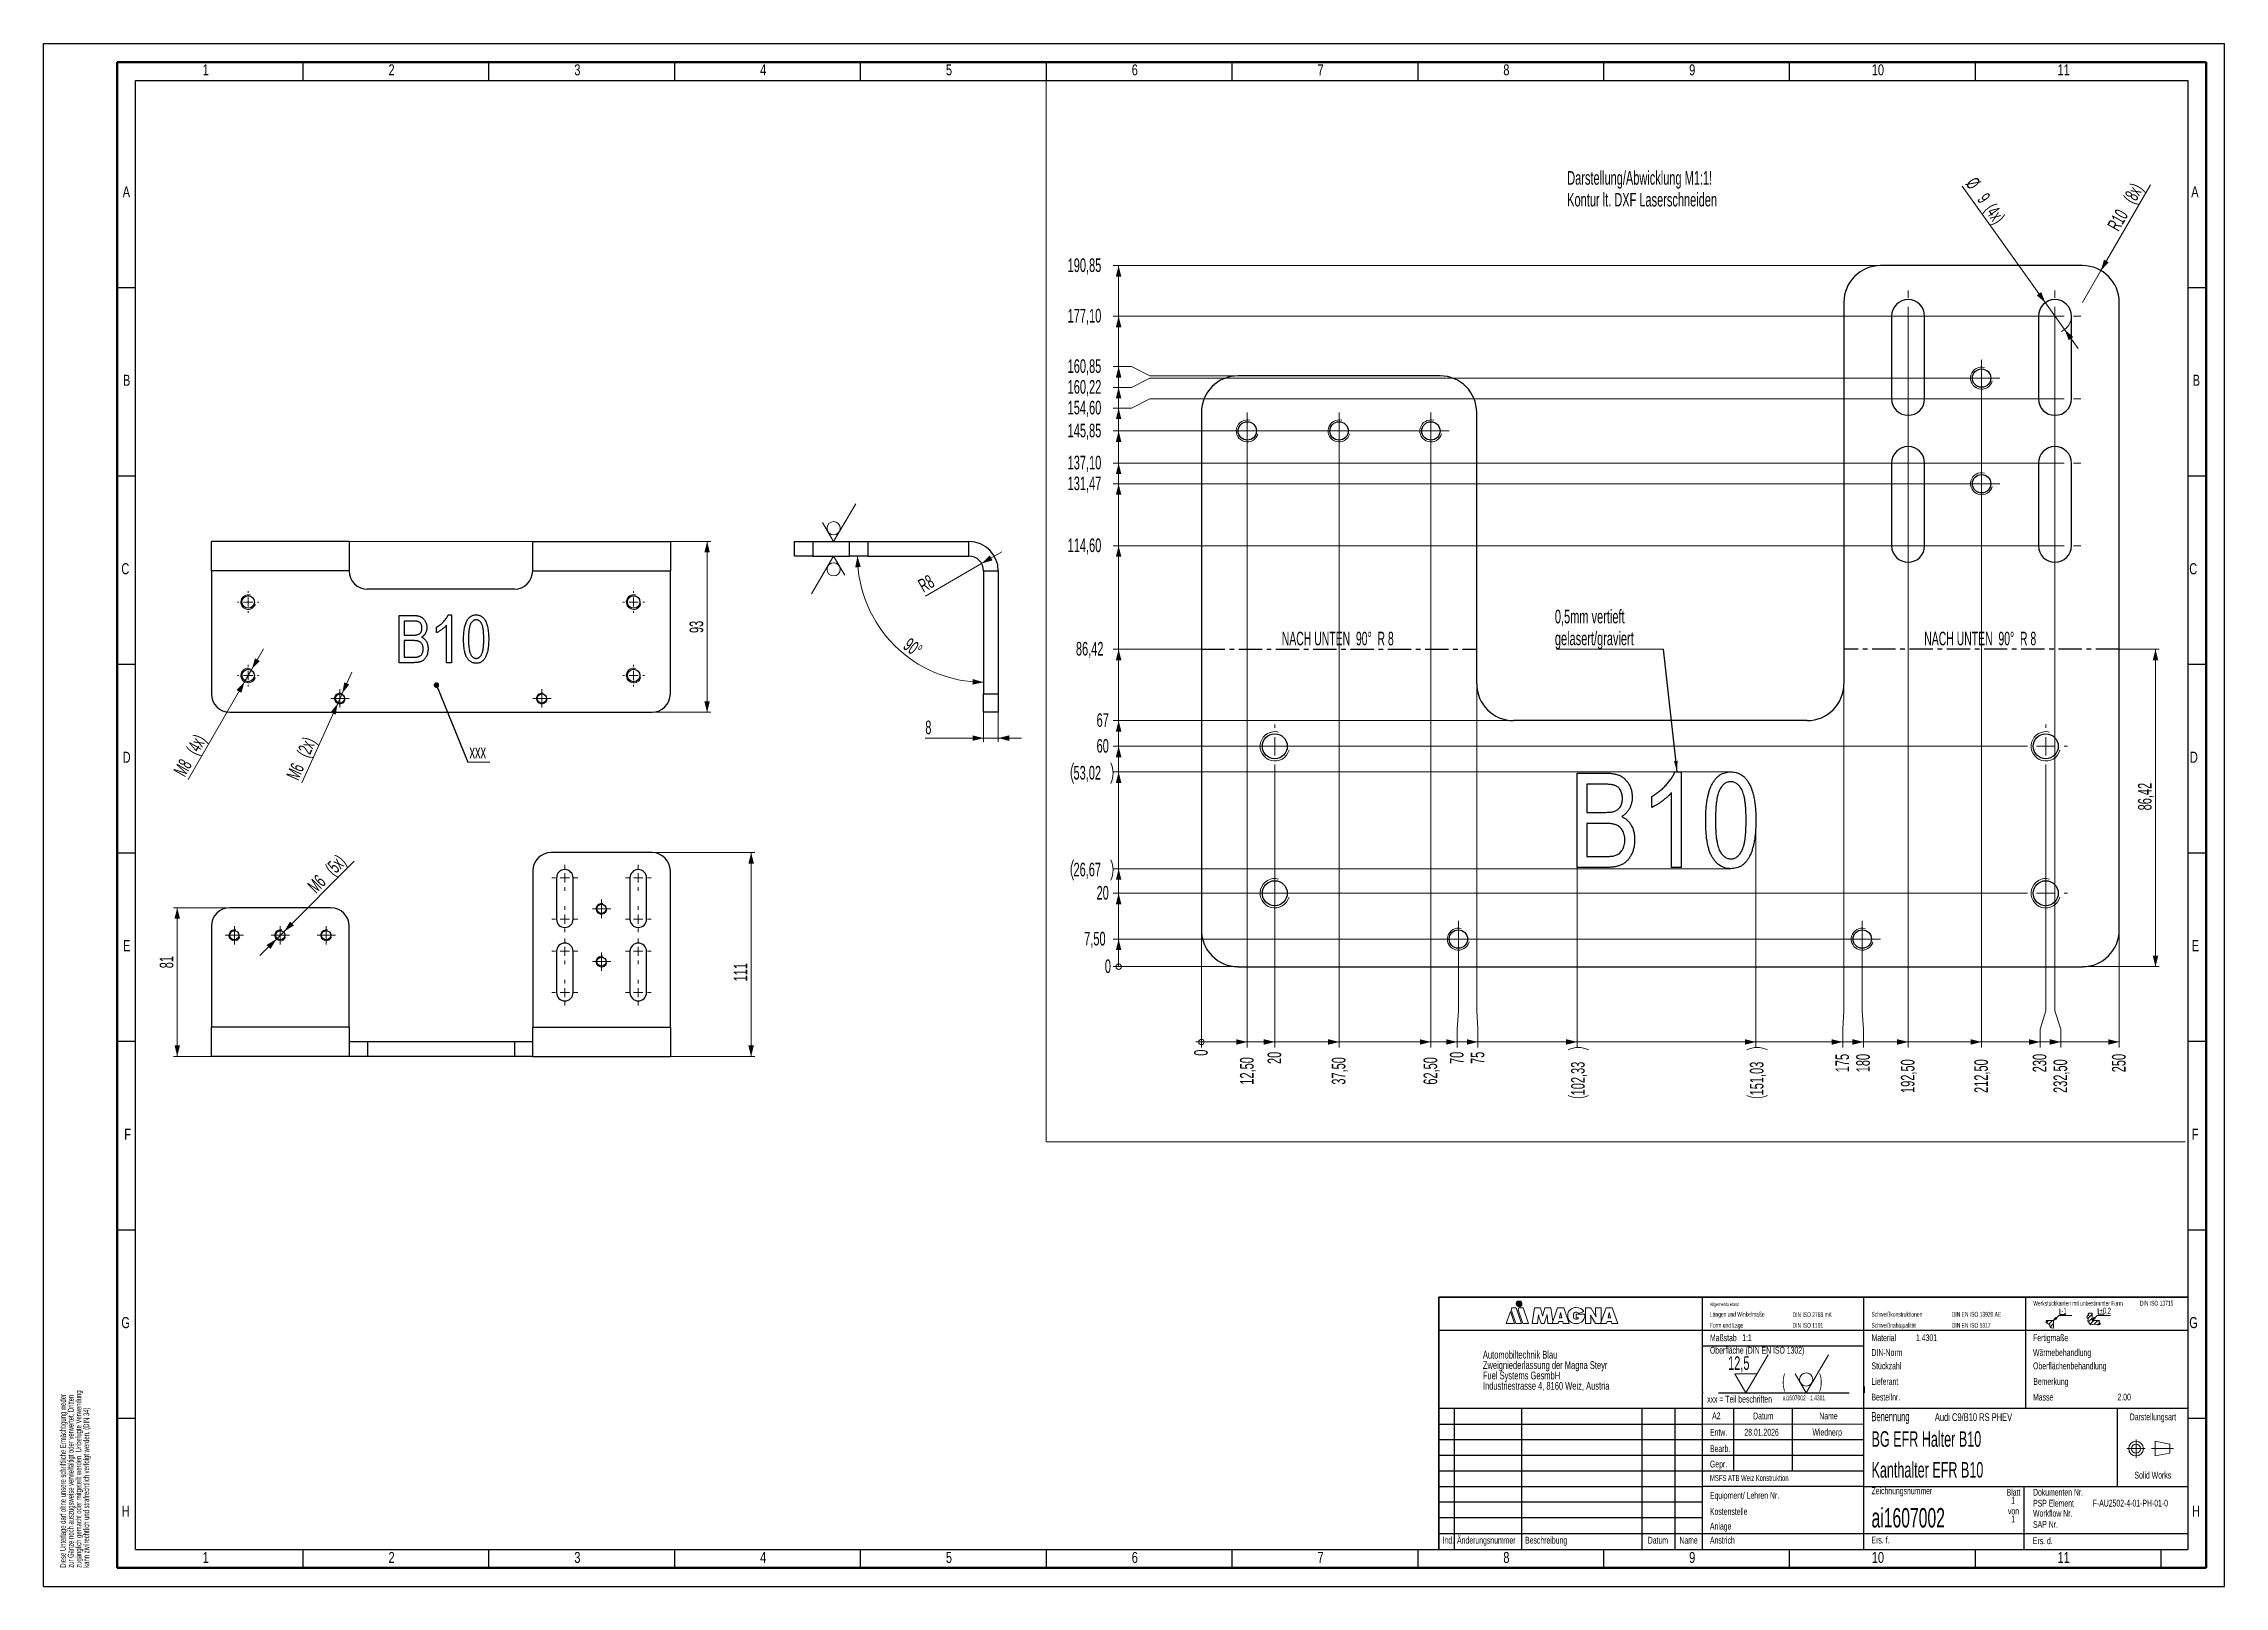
# Model space of a CAD drawing. Header units: millimetres. Extents: x 0 to 594, y 0 to 420.
import ezdxf
from ezdxf.enums import TextEntityAlignment as Align

# ---------------------------------------------------------------- set-up
doc = ezdxf.new("R2010")
doc.units = ezdxf.units.MM
doc.linetypes.add('CENTER', pattern=[10.16, 6.35, -1.27, 1.27, -1.27])
doc.linetypes.add('CENTERX2', pattern=[20.32, 12.7, -2.54, 2.54, -2.54])
doc.layers.add('0_25', color=7, linetype='Continuous', lineweight=25)
doc.layers.add('0_5', color=7, linetype='Continuous', lineweight=50)
doc.styles.add('SLDTEXTSTYLE0', font='TXT', dxfattribs={"width": 0.605})
doc.styles.add('SLDTEXTSTYLE1', font='TXT', dxfattribs={"width": 0.514})
doc.styles.add('SLDTEXTSTYLE2', font='TXT', dxfattribs={"width": 0.75})
doc.styles.add('SLDTEXTSTYLE3', font='TXT', dxfattribs={"width": 0.5735})
doc.dimstyles.new('SLDDIMSTYLE0', dxfattribs={"dimtxt": 3.595646, "dimasz": 0.5, "dimexe": 0, "dimexo": 0.0625, "dimgap": 0.898912, "dimtad": 0, "dimtih": 1, "dimtoh": 1, "dimdec": 0, "dimrnd": 1e-09, "dimdsep": 46, "dimtxsty": 'SLDTEXTSTYLE0', "dimblk1": 'ORIGIN', "dimblk2": 'ORIGIN', "dimsah": 1, "dimcen": 0.09, "dimadec": 0, "dimazin": 2, "dimtfac": 1, "dimtdec": 0, "dimtofl": 0, "dimtmove": 0, "dimatfit": 3, "dimldrblk": 'ORIGIN', "dimfxl": 1, "dimfrac": 2, "dimtolj": 1, "dimtzin": 12, "dimarcsym": 0})
doc.dimstyles.new('SLDDIMSTYLE1', dxfattribs={"dimtxt": 3.595646, "dimasz": 3, "dimexe": 0, "dimexo": 0.0625, "dimgap": 0.898912, "dimtad": 0, "dimtih": 1, "dimtoh": 1, "dimrnd": 1e-09, "dimzin": 12, "dimdsep": 46, "dimtxsty": 'SLDTEXTSTYLE0', "dimsah": 1, "dimcen": 0.09, "dimadec": 0, "dimazin": 3, "dimtfac": 1, "dimtofl": 0, "dimtmove": 0, "dimatfit": 3, "dimfxl": 1, "dimfrac": 2, "dimtolj": 1, "dimtzin": 12, "dimarcsym": 0})
doc.dimstyles.new('SLDDIMSTYLE10', dxfattribs={"dimtxt": 3.595646, "dimasz": 3, "dimexe": 0, "dimexo": 0.0625, "dimgap": 0.898912, "dimtad": 1, "dimlfac": 2, "dimrnd": 1e-09, "dimzin": 12, "dimdsep": 46, "dimtxsty": 'SLDTEXTSTYLE0', "dimsah": 1, "dimcen": 0.09, "dimadec": 0, "dimazin": 3, "dimtfac": 1, "dimtmove": 0, "dimatfit": 0, "dimfxl": 1, "dimfrac": 2, "dimtolj": 1, "dimtzin": 12, "dimarcsym": 0})
doc.dimstyles.new('SLDDIMSTYLE11', dxfattribs={"dimtxt": 3.595646, "dimasz": 3, "dimexe": 0, "dimexo": 0.0625, "dimgap": 0.898912, "dimtad": 1, "dimdec": 4, "dimlfac": 2, "dimzin": 12, "dimdsep": 46, "dimtxsty": 'SLDTEXTSTYLE0', "dimsah": 1, "dimcen": 0.09, "dimazin": 3, "dimtfac": 1, "dimtofl": 0, "dimtmove": 0, "dimatfit": 3, "dimfxl": 1, "dimfrac": 2, "dimtolj": 1, "dimtzin": 12, "dimarcsym": 0})
doc.dimstyles.new('SLDDIMSTYLE2', dxfattribs={"dimtxt": 3.595646, "dimasz": 3, "dimexe": 0, "dimexo": 0.0625, "dimgap": 0.898912, "dimtad": 1, "dimrnd": 1e-09, "dimzin": 12, "dimdsep": 46, "dimtxsty": 'SLDTEXTSTYLE0', "dimsah": 1, "dimcen": 0, "dimadec": 0, "dimazin": 3, "dimtfac": 1, "dimtmove": 0, "dimatfit": 3, "dimfxl": 1, "dimfrac": 2, "dimtolj": 1, "dimtzin": 12, "dimarcsym": 0})
doc.dimstyles.new('SLDDIMSTYLE3', dxfattribs={"dimtxt": 3.595646, "dimasz": 3, "dimexe": 0, "dimexo": 0.0625, "dimgap": 0.898912, "dimtad": 1, "dimrnd": 1e-09, "dimzin": 12, "dimdsep": 46, "dimtxsty": 'SLDTEXTSTYLE0', "dimsah": 1, "dimcen": 0, "dimadec": 0, "dimazin": 3, "dimtfac": 1, "dimtofl": 0, "dimtmove": 0, "dimatfit": 3, "dimfxl": 1, "dimfrac": 2, "dimtolj": 1, "dimtzin": 12, "dimarcsym": 0})
doc.dimstyles.new('SLDDIMSTYLE4', dxfattribs={"dimtxt": 3.595646, "dimasz": 3, "dimexe": 0, "dimexo": 0.0625, "dimgap": 0.898912, "dimtad": 1, "dimrnd": 1e-09, "dimzin": 12, "dimdsep": 46, "dimtxsty": 'SLDTEXTSTYLE0', "dimsah": 1, "dimcen": 0.09, "dimadec": 0, "dimazin": 3, "dimtfac": 1, "dimtofl": 0, "dimtmove": 0, "dimatfit": 3, "dimfxl": 1, "dimfrac": 2, "dimtolj": 1, "dimtzin": 12, "dimarcsym": 0})
doc.dimstyles.new('SLDDIMSTYLE5', dxfattribs={"dimtxt": 0.18, "dimasz": 3, "dimexe": 0, "dimexo": 0.0625, "dimgap": 0, "dimtad": 0, "dimtih": 1, "dimtoh": 1, "dimdec": 0, "dimrnd": 1e-09, "dimzin": 0, "dimdsep": 46, "dimtxsty": 'Standard', "dimsah": 1, "dimcen": 0.09, "dimadec": 0, "dimazin": 0, "dimtfac": 3, "dimtdec": 0, "dimtofl": 0, "dimtmove": 0, "dimatfit": 3, "dimfxl": 1, "dimfrac": 2, "dimtolj": 1, "dimtzin": 0, "dimarcsym": 0})
doc.dimstyles.new('SLDDIMSTYLE6', dxfattribs={"dimtxt": 3.595646, "dimasz": 3, "dimexe": 0, "dimexo": 0.0625, "dimgap": 0.898912, "dimtad": 1, "dimlfac": 2, "dimrnd": 1e-09, "dimzin": 12, "dimdsep": 46, "dimtxsty": 'SLDTEXTSTYLE0', "dimsah": 1, "dimcen": 0, "dimadec": 0, "dimazin": 3, "dimtfac": 1, "dimtmove": 0, "dimatfit": 3, "dimfxl": 1, "dimfrac": 2, "dimtolj": 1, "dimtzin": 12, "dimarcsym": 0})
doc.dimstyles.new('SLDDIMSTYLE7', dxfattribs={"dimtxt": 3.595646, "dimasz": 3, "dimexe": 0, "dimexo": 0.0625, "dimgap": 0.898912, "dimtad": 1, "dimlfac": 2, "dimrnd": 1e-09, "dimzin": 12, "dimdsep": 46, "dimtxsty": 'SLDTEXTSTYLE0', "dimsah": 1, "dimcen": 0.09, "dimadec": 0, "dimazin": 3, "dimtfac": 1, "dimtofl": 0, "dimtmove": 0, "dimatfit": 3, "dimfxl": 1, "dimfrac": 2, "dimtolj": 1, "dimtzin": 12, "dimarcsym": 0})
doc.dimstyles.new('SLDDIMSTYLE8', dxfattribs={"dimtxt": 0.18, "dimasz": 1.5, "dimexe": 0, "dimexo": 0.0625, "dimgap": 0, "dimtad": 0, "dimtih": 1, "dimtoh": 1, "dimdec": 0, "dimrnd": 1e-09, "dimzin": 0, "dimdsep": 46, "dimtxsty": 'Standard', "dimblk1": 'DOT', "dimblk2": 'DOT', "dimsah": 1, "dimcen": 0.09, "dimadec": 0, "dimazin": 0, "dimtfac": 1.5, "dimtdec": 0, "dimtofl": 0, "dimtmove": 0, "dimatfit": 3, "dimldrblk": 'DOT', "dimfxl": 1, "dimfrac": 2, "dimtolj": 1, "dimtzin": 0, "dimarcsym": 0})
doc.dimstyles.new('SLDDIMSTYLE9', dxfattribs={"dimtxt": 3.595646, "dimasz": 3, "dimexe": 0, "dimexo": 0.0625, "dimgap": 0.898912, "dimtad": 1, "dimlfac": 2, "dimrnd": 1e-09, "dimzin": 12, "dimdsep": 46, "dimtxsty": 'SLDTEXTSTYLE0', "dimsah": 1, "dimcen": 0, "dimadec": 0, "dimazin": 3, "dimtfac": 1, "dimtofl": 0, "dimtmove": 1, "dimatfit": 3, "dimfxl": 1, "dimfrac": 2, "dimtolj": 1, "dimtzin": 12, "dimarcsym": 0})

msp = doc.modelspace()

# ---------------------------------------------------------------- texts
at = {"color": 7, "linetype": 'Continuous', "lineweight": 0, "char_height": 3.70416667, "attachment_point": 2, "style": 'SLDTEXTSTYLE3'}
for insert in [(352.497285, 259.894925), (527.497285, 259.894925)]:
    msp.add_mtext('NACH UNTEN  90°  R 8', dxfattribs=dict(at, insert=insert))
at = {"layer": '0_25', "char_height": 3, "style": 'SLDTEXTSTYLE2'}
for s, insert, attachment_point in [('1', (44.163948, 414.36395), 2), ('2', (94.773948, 414.36395), 2), ('3', (145.383948, 414.36395), 2), ('4', (195.993948, 414.36395), 2), ('5', (246.603948, 414.36395), 2), ('6', (297.213948, 414.36395), 2), ('7', (347.823948, 414.36395), 2), ('8', (398.433948, 414.36395), 2), ('9', (449.043948, 414.36395), 2), ('10', (499.62374, 414.36395), 2), ('11', (550.23374, 414.36395), 2), ('A', (21.529124, 381.164571), 1), ('A', (584.969074, 381.164571), 1), ('B', (21.609796, 329.854571), 1), ('B', (585.356475, 329.854571), 1), ('C', (21.173612, 278.544571), 1), ('C', (584.426998, 278.544571), 1), ('D', (21.529124, 227.234571), 1), ('D', (584.599647, 227.234571), 1), ('E', (21.609796, 175.924571), 1), ('E', (585.117594, 175.924571), 1), ('F', (21.965308, 124.614571), 1), ('F', (585.117594, 124.614571), 1), ('G', (21.173612, 73.304571), 1), ('G', (584.426998, 73.304571), 1), ('H', (21.254284, 21.994571), 1), ('H', (585.183826, 21.994571), 1), ('1', (44.163948, 9.36395), 2), ('2', (94.773948, 9.36395), 2), ('3', (145.383948, 9.36395), 2), ('4', (195.993948, 9.36395), 2), ('5', (246.603948, 9.36395), 2), ('6', (297.213948, 9.36395), 2), ('7', (347.823948, 9.36395), 2), ('8', (398.433948, 9.36395), 2), ('9', (449.043948, 9.36395), 2), ('10', (499.62374, 9.36395), 2), ('11', (550.23374, 9.36395), 2)]:
    msp.add_mtext(s, dxfattribs=dict(at, insert=insert, attachment_point=attachment_point))

# ---------------------------------------------------------------- blocks, each defined once
blk = doc.blocks.new('SW_NOTE_0')
at = {"layer": '0_25', "color": 0, "insert": (0, 2.05), "char_height": 1.587, "attachment_point": 1, "style": 'SLDTEXTSTYLE0'}
blk.add_mtext('+0,2', dxfattribs=at)
blk = doc.blocks.new('SW_NOTE_0_1')
at = {"layer": '0_25', "color": 0, "insert": (0, 2.05), "char_height": 1.587, "attachment_point": 1, "style": 'SLDTEXTSTYLE0'}
blk.add_mtext('-1', dxfattribs=at)
blk = doc.blocks.new('SW_NOTE_0_2')
at = {"layer": '0_25', "color": 0, "insert": (0, 1.71), "char_height": 1.3229, "attachment_point": 1, "style": 'SLDTEXTSTYLE0'}
blk.add_mtext('DIN ISO 13715', dxfattribs=at)
blk = doc.blocks.new('SW_NOTE_0_3')
at = {"layer": '0_25', "color": 0, "insert": (0, 1.71), "char_height": 1.3229, "attachment_point": 1, "style": 'SLDTEXTSTYLE0'}
blk.add_mtext('DIN EN ISO 5817', dxfattribs=at)
blk = doc.blocks.new('SW_NOTE_0_4')
at = {"layer": '0_25', "color": 0, "insert": (0, 1.71), "char_height": 1.3229, "attachment_point": 1, "style": 'SLDTEXTSTYLE0'}
blk.add_mtext('DIN EN ISO 13920 AE', dxfattribs=at)
blk = doc.blocks.new('SW_NOTE_0_5')
at = {"layer": '0_25', "color": 0, "insert": (0, 1.71), "char_height": 1.3229, "attachment_point": 1, "style": 'SLDTEXTSTYLE0'}
blk.add_mtext('DIN ISO 1101', dxfattribs=at)
blk = doc.blocks.new('SW_NOTE_0_6')
at = {"layer": '0_25', "color": 0, "insert": (0, 1.71), "char_height": 1.3229, "attachment_point": 1, "style": 'SLDTEXTSTYLE0'}
blk.add_mtext('DIN ISO 2768 mK', dxfattribs=at)
blk = doc.blocks.new('SW_NOTE_0_7')
at = {"layer": '0_25', "color": 0, "insert": (0, 1.71), "char_height": 1.3229, "attachment_point": 1, "style": 'SLDTEXTSTYLE0'}
blk.add_mtext('Werkstückkanten mit unbestimmter Form', dxfattribs=at)
blk = doc.blocks.new('SW_NOTE_0_8')
at = {"layer": '0_25', "color": 0, "insert": (0, 1.71), "char_height": 1.3229, "attachment_point": 1, "style": 'SLDTEXTSTYLE0'}
blk.add_mtext('Schweißnahtqualität', dxfattribs=at)
blk = doc.blocks.new('SW_NOTE_0_9')
at = {"layer": '0_25', "color": 0, "insert": (0, 1.71), "char_height": 1.3229, "attachment_point": 1, "style": 'SLDTEXTSTYLE0'}
blk.add_mtext('Schweißkonstruktionen', dxfattribs=at)
blk = doc.blocks.new('SW_NOTE_0_10')
at = {"layer": '0_25', "color": 0, "insert": (0, 1.71), "char_height": 1.3229, "attachment_point": 1, "style": 'SLDTEXTSTYLE0'}
blk.add_mtext('Form und Lage', dxfattribs=at)
blk = doc.blocks.new('SW_NOTE_0_11')
at = {"layer": '0_25', "color": 0, "insert": (0, 1.71), "char_height": 1.3229, "attachment_point": 1, "style": 'SLDTEXTSTYLE0'}
blk.add_mtext('Längen und Winkelmaße', dxfattribs=at)
blk = doc.blocks.new('SW_NOTE_0_12')
at = {"layer": '0_25', "color": 0, "insert": (0, 1.26), "char_height": 0.9775, "attachment_point": 1, "style": 'SLDTEXTSTYLE0'}
blk.add_mtext('Allgemeintoleranz', dxfattribs=at)
blk = doc.blocks.new('SW_NOTE_0_13')
at = {"layer": '0_25', "color": 0, "insert": (0, 2.39), "char_height": 1.8521, "attachment_point": 1, "style": 'SLDTEXTSTYLE0'}
blk.add_mtext('xxx = Teil beschriften', dxfattribs=at)
blk = doc.blocks.new('SW_NOTE_0_14')
at = {"layer": '0_25', "color": 0, "insert": (0, 2.39), "char_height": 1.852, "attachment_point": 1, "style": 'SLDTEXTSTYLE0'}
blk.add_mtext('Maßstab', dxfattribs=at)
blk = doc.blocks.new('SW_NOTE_0_15')
at = {"layer": '0_25', "color": 0, "insert": (1.74, 2.39), "char_height": 1.852, "attachment_point": 2, "style": 'SLDTEXTSTYLE0'}
blk.add_mtext('Ind.', dxfattribs=at)
blk = doc.blocks.new('SW_NOTE_0_16')
at = {"layer": '0_25', "color": 0, "insert": (0, 2.39), "char_height": 1.8521, "attachment_point": 1, "style": 'SLDTEXTSTYLE0'}
blk.add_mtext('Oberfläche (DIN EN ISO 1302)', dxfattribs=at)
blk = doc.blocks.new('SW_NOTE_0_17')
at = {"layer": '0_25', "color": 0, "insert": (3.01, 2.39), "char_height": 1.852, "attachment_point": 2, "style": 'SLDTEXTSTYLE0'}
blk.add_mtext('Datum', dxfattribs=at)
blk = doc.blocks.new('SW_NOTE_0_18')
at = {"layer": '0_25', "color": 0, "insert": (2.72, 2.39), "char_height": 1.852, "attachment_point": 2, "style": 'SLDTEXTSTYLE0'}
blk.add_mtext('Name', dxfattribs=at)
blk = doc.blocks.new('SW_NOTE_0_19')
at = {"layer": '0_25', "color": 0, "insert": (0, 2.39), "char_height": 1.852, "attachment_point": 1, "style": 'SLDTEXTSTYLE0'}
blk.add_mtext('Bearb.', dxfattribs=at)
blk = doc.blocks.new('SW_NOTE_0_20')
at = {"layer": '0_25', "color": 0, "insert": (0, 2.39), "char_height": 1.852, "attachment_point": 1, "style": 'SLDTEXTSTYLE0'}
blk.add_mtext('Gepr.', dxfattribs=at)
blk = doc.blocks.new('SW_NOTE_0_21')
at = {"layer": '0_25', "color": 0, "insert": (0, 2.05), "char_height": 1.5875, "attachment_point": 1, "style": 'SLDTEXTSTYLE0'}
blk.add_mtext('MSFS ATB Weiz Konstruktion', dxfattribs=at)
blk = doc.blocks.new('SW_NOTE_0_22')
at = {"layer": '0_25', "color": 0, "insert": (0, 2.39), "char_height": 1.8521, "attachment_point": 1, "style": 'SLDTEXTSTYLE0'}
blk.add_mtext('Equipment/ Lehren Nr.', dxfattribs=at)
blk = doc.blocks.new('SW_NOTE_0_23')
at = {"layer": '0_25', "color": 0, "insert": (0, 2.39), "char_height": 1.8521, "attachment_point": 1, "style": 'SLDTEXTSTYLE0'}
blk.add_mtext('Kostenstelle', dxfattribs=at)
blk = doc.blocks.new('SW_NOTE_0_24')
at = {"layer": '0_25', "color": 0, "insert": (0, 2.39), "char_height": 1.852, "attachment_point": 1, "style": 'SLDTEXTSTYLE0'}
blk.add_mtext('Anstrich', dxfattribs=at)
blk = doc.blocks.new('SW_NOTE_0_25')
at = {"layer": '0_25', "color": 0, "insert": (0, 2.39), "char_height": 1.8521, "attachment_point": 1, "style": 'SLDTEXTSTYLE0'}
blk.add_mtext('Änderungsnummer', dxfattribs=at)
blk = doc.blocks.new('SW_NOTE_0_26')
at = {"layer": '0_25', "color": 0, "insert": (2.72, 2.39), "char_height": 1.852, "attachment_point": 2, "style": 'SLDTEXTSTYLE0'}
blk.add_mtext('Name', dxfattribs=at)
blk = doc.blocks.new('SW_NOTE_0_27')
at = {"layer": '0_25', "color": 0, "insert": (3.01, 2.39), "char_height": 1.852, "attachment_point": 2, "style": 'SLDTEXTSTYLE0'}
blk.add_mtext('Datum', dxfattribs=at)
blk = doc.blocks.new('SW_NOTE_0_28')
at = {"layer": '0_25', "color": 0, "insert": (0, 2.39), "char_height": 1.852, "attachment_point": 1, "style": 'SLDTEXTSTYLE0'}
blk.add_mtext('DIN-Norm', dxfattribs=at)
blk = doc.blocks.new('SW_NOTE_0_29')
at = {"layer": '0_25', "color": 0, "insert": (0, 2.39), "char_height": 1.852, "attachment_point": 1, "style": 'SLDTEXTSTYLE0'}
blk.add_mtext('Stückzahl', dxfattribs=at)
blk = doc.blocks.new('SW_NOTE_0_30')
at = {"layer": '0_25', "color": 0, "insert": (0, 2.39), "char_height": 1.852, "attachment_point": 1, "style": 'SLDTEXTSTYLE0'}
blk.add_mtext('Lieferant', dxfattribs=at)
blk = doc.blocks.new('SW_NOTE_0_31')
at = {"layer": '0_25', "color": 0, "insert": (0, 2.39), "char_height": 1.852, "attachment_point": 1, "style": 'SLDTEXTSTYLE0'}
blk.add_mtext('Bestellnr.', dxfattribs=at)
blk = doc.blocks.new('SW_NOTE_0_32')
at = {"layer": '0_25', "color": 0, "insert": (0, 2.39), "char_height": 1.852, "attachment_point": 1, "style": 'SLDTEXTSTYLE0'}
blk.add_mtext('Fertigmaße', dxfattribs=at)
blk = doc.blocks.new('SW_NOTE_0_33')
at = {"layer": '0_25', "color": 0, "insert": (0, 2.39), "char_height": 1.8521, "attachment_point": 1, "style": 'SLDTEXTSTYLE0'}
blk.add_mtext('Wärmebehandlung', dxfattribs=at)
blk = doc.blocks.new('SW_NOTE_0_34')
at = {"layer": '0_25', "color": 0, "insert": (0, 2.39), "char_height": 1.8521, "attachment_point": 1, "style": 'SLDTEXTSTYLE0'}
blk.add_mtext('Oberflächenbehandlung', dxfattribs=at)
blk = doc.blocks.new('SW_NOTE_0_35')
at = {"layer": '0_25', "color": 0, "insert": (0, 2.39), "char_height": 1.852, "attachment_point": 1, "style": 'SLDTEXTSTYLE0'}
blk.add_mtext('Bemerkung', dxfattribs=at)
blk = doc.blocks.new('SW_NOTE_0_36')
at = {"layer": '0_25', "color": 0, "insert": (0, 2.39), "char_height": 1.852, "attachment_point": 1, "style": 'SLDTEXTSTYLE0'}
blk.add_mtext('Masse', dxfattribs=at)
blk = doc.blocks.new('SW_NOTE_0_37')
at = {"layer": '0_25', "color": 0, "insert": (0, 3.22), "char_height": 2.5, "attachment_point": 1, "style": 'SLDTEXTSTYLE0'}
blk.add_mtext('Benennung', dxfattribs=at)
blk = doc.blocks.new('SW_NOTE_0_38')
at = {"layer": '0_25', "color": 0, "insert": (6.97, 2.39), "char_height": 1.8521, "attachment_point": 2, "style": 'SLDTEXTSTYLE0'}
blk.add_mtext('Darstellungsart', dxfattribs=at)
blk = doc.blocks.new('SW_NOTE_0_39')
at = {"layer": '0_25', "color": 0, "insert": (5.53, 2.39), "char_height": 1.8521, "attachment_point": 2, "style": 'SLDTEXTSTYLE0'}
blk.add_mtext('Solid Works', dxfattribs=at)
blk = doc.blocks.new('SW_NOTE_0_40')
at = {"layer": '0_25', "color": 0, "insert": (0, 2.39), "char_height": 1.8521, "attachment_point": 1, "style": 'SLDTEXTSTYLE0'}
blk.add_mtext('Dokumenten Nr.', dxfattribs=at)
blk = doc.blocks.new('SW_NOTE_0_41')
at = {"layer": '0_25', "color": 0, "insert": (0, 2.39), "char_height": 1.8521, "attachment_point": 1, "style": 'SLDTEXTSTYLE0'}
blk.add_mtext('PSP Element', dxfattribs=at)
blk = doc.blocks.new('SW_NOTE_0_42')
at = {"layer": '0_25', "color": 0, "insert": (0, 2.39), "char_height": 1.8521, "attachment_point": 1, "style": 'SLDTEXTSTYLE0'}
blk.add_mtext('Workflow Nr.', dxfattribs=at)
blk = doc.blocks.new('SW_NOTE_0_43')
at = {"layer": '0_25', "color": 0, "insert": (0, 2.39), "char_height": 1.852, "attachment_point": 1, "style": 'SLDTEXTSTYLE0'}
blk.add_mtext('Ers. d.', dxfattribs=at)
blk = doc.blocks.new('SW_NOTE_0_44')
at = {"layer": '0_25', "color": 0, "insert": (0, 2.39), "char_height": 1.852, "attachment_point": 1, "style": 'SLDTEXTSTYLE0'}
blk.add_mtext('Ers. f.', dxfattribs=at)
blk = doc.blocks.new('SW_NOTE_0_45')
at = {"layer": '0_25', "color": 0, "insert": (0, 2.39), "char_height": 1.8521, "attachment_point": 1, "style": 'SLDTEXTSTYLE0'}
blk.add_mtext('Zeichnungsnummer', dxfattribs=at)
blk = doc.blocks.new('SW_NOTE_0_48')
at = {"layer": '0_25', "color": 0, "char_height": 2.1167, "attachment_point": 1, "style": 'SLDTEXTSTYLE0'}
for s, insert in [('Automobiltechnik Blau', (0, 2.73)), ('Zweigniederlassung der Magna Steyr', (0, -0.09)), ('Fuel Systems GesmbH', (0, -2.92)), ('Industriestrasse 4, 8160 Weiz, Austria', (0, -5.74))]:
    blk.add_mtext(s, dxfattribs=dict(at, insert=insert))
blk = doc.blocks.new('SW_NOTE_0_49')
at = {"layer": '0_25', "color": 0, "insert": (2.08, 2.39), "char_height": 1.852, "attachment_point": 2, "style": 'SLDTEXTSTYLE0'}
blk.add_mtext('Blatt', dxfattribs=at)
blk = doc.blocks.new('SW_NOTE_0_50')
at = {"layer": '0_25', "color": 0, "insert": (1.68, 2.39), "char_height": 1.852, "attachment_point": 2, "style": 'SLDTEXTSTYLE0'}
blk.add_mtext('von', dxfattribs=at)
blk = doc.blocks.new('SW_NOTE_0_51')
at = {"layer": '0_25', "color": 0, "insert": (0, 2.39), "char_height": 1.852, "attachment_point": 1, "style": 'SLDTEXTSTYLE0'}
blk.add_mtext('Anlage', dxfattribs=at)
blk = doc.blocks.new('SW_NOTE_0_52')
at = {"layer": '0_25', "color": 0, "insert": (0, 2.39), "char_height": 1.852, "attachment_point": 1, "style": 'SLDTEXTSTYLE0'}
blk.add_mtext('SAP Nr.', dxfattribs=at)
blk = doc.blocks.new('SW_NOTE_0_86')
at = {"layer": '0_25', "color": 0, "insert": (0, 2.39), "char_height": 1.852, "attachment_point": 1, "style": 'SLDTEXTSTYLE0'}
blk.add_mtext('Entw.', dxfattribs=at)
blk = doc.blocks.new('SW_NOTE_0_88')
at = {"layer": '0_25', "color": 0, "insert": (0, 2.39), "char_height": 1.852, "attachment_point": 1, "style": 'SLDTEXTSTYLE0'}
blk.add_mtext('Material', dxfattribs=at)
blk = doc.blocks.new('SW_NOTE_0_89')
at = {"color": 0, "linetype": 'Continuous', "lineweight": 0, "insert": (0, 4.77), "char_height": 3.7042, "attachment_point": 1, "style": 'SLDTEXTSTYLE1'}
blk.add_mtext('(             )', dxfattribs=at)
blk = doc.blocks.new('SW_NOTE_0_90')
at = {"layer": '0_25', "color": 0, "insert": (0, 2.39), "char_height": 1.8521, "attachment_point": 1, "style": 'SLDTEXTSTYLE0'}
blk.add_mtext('Beschreibung', dxfattribs=at)
blk = doc.blocks.new('Block1')
at = {"linetype": 'Continuous'}
h = blk.add_hatch(dxfattribs=at)
h.set_pattern_fill('ANSI31', style=0)
edge = h.paths.add_edge_path(flags=0)
edge.add_spline(control_points=[(273, 3625), (273, 3666), (306, 3700), (347, 3700), (389, 3700), (422, 3666), (422, 3639), (422, 3625)], knot_values=[0, 0, 0, 0, 1, 2, 3, 4, 5, 5, 5, 5], weights=[1, 1, 1, 1, 1, 1, 1, 1], degree=3, periodic=0)
edge.add_spline(control_points=[(422, 3625), (422, 3611), (422, 3584), (389, 3550), (347, 3550), (306, 3550), (273, 3584), (273, 3625)], knot_values=[5, 5, 5, 5, 6, 7, 8, 9, 10, 10, 10, 10], weights=[1, 1, 1, 1, 1, 1, 1, 1], degree=3, periodic=0)
at = {"layer": '0_25', "linetype": 'Continuous'}
h = blk.add_hatch(dxfattribs=at)
h.set_pattern_fill('ANSI31', color=242, style=0)
edge = h.paths.add_edge_path(flags=0)
edge.add_spline(control_points=[(273, 3625), (273, 3666), (306, 3700), (347, 3700), (389, 3700), (422, 3666), (422, 3639), (422, 3625)], knot_values=[0, 0, 0, 0, 1, 2, 3, 4, 5, 5, 5, 5], weights=[1, 1, 1, 1, 1, 1, 1, 1], degree=3, periodic=0)
edge.add_spline(control_points=[(422, 3625), (422, 3611), (422, 3584), (389, 3550), (347, 3550), (306, 3550), (273, 3584), (273, 3625)], knot_values=[5, 5, 5, 5, 6, 7, 8, 9, 10, 10, 10, 10], weights=[1, 1, 1, 1, 1, 1, 1, 1], degree=3, periodic=0)
at = {"color": 7, "linetype": 'Continuous', "lineweight": 18}
for p, q in [((113, 3414), (0, 3092)), ((113, 3414), (0, 3092)), ((0, 3092), (227, 3092)), ((0, 3092), (227, 3092)), ((227, 3092), (113, 3414)), ((227, 3092), (113, 3414)), ((132, 3460), (152, 3516)), ((132, 3460), (152, 3516)), ((264, 3092), (132, 3460)), ((264, 3092), (132, 3460)), ((152, 3516), (266, 3516)), ((152, 3516), (266, 3516)), ((418, 3092), (264, 3092)), ((418, 3092), (264, 3092)), ((266, 3516), (418, 3092)), ((266, 3516), (418, 3092)), ((322, 3460), (342, 3516)), ((322, 3460), (342, 3516)), ((454, 3092), (322, 3460)), ((454, 3092), (322, 3460)), ((342, 3516), (456, 3516)), ((342, 3516), (456, 3516)), ((608, 3092), (454, 3092)), ((608, 3092), (454, 3092)), ((456, 3516), (608, 3092)), ((456, 3516), (608, 3092)), ((773, 3516), (705, 3092)), ((773, 3516), (705, 3092)), ((705, 3092), (854, 3092)), ((705, 3092), (854, 3092)), ((932, 3516), (773, 3516)), ((932, 3516), (773, 3516)), ((854, 3092), (872, 3273)), ((854, 3092), (872, 3273)), ((876, 3324), (881, 3324)), ((876, 3324), (881, 3324)), ((890, 3272), (946, 3092)), ((890, 3272), (946, 3092)), ((991, 3293), (932, 3516)), ((991, 3293), (932, 3516)), ((946, 3092), (1036, 3092)), ((946, 3092), (1036, 3092)), ((994, 3293), (991, 3293)), ((994, 3293), (991, 3293)), ((1053, 3516), (1005, 3350)), ((1053, 3516), (1005, 3350)), ((1036, 3092), (1097, 3282)), ((1036, 3092), (1097, 3282)), ((1210, 3516), (1053, 3516)), ((1210, 3516), (1053, 3516)), ((1107, 3324), (1110, 3324)), ((1107, 3324), (1110, 3324)), ((1110, 3324), (1131, 3092)), ((1110, 3324), (1131, 3092)), ((1131, 3092), (1280, 3092)), ((1131, 3092), (1280, 3092)), ((1269, 3156), (1210, 3516)), ((1269, 3156), (1210, 3516)), ((1394, 3516), (1247, 3092)), ((1394, 3516), (1247, 3092)), ((1247, 3092), (1410, 3092)), ((1247, 3092), (1410, 3092)), ((1565, 3516), (1394, 3516)), ((1565, 3516), (1394, 3516)), ((1410, 3092), (1423, 3145)), ((1410, 3092), (1423, 3145)), ((1423, 3145), (1539, 3145)), ((1423, 3145), (1539, 3145)), ((1450, 3246), (1478, 3375)), ((1450, 3246), (1478, 3375)), ((1512, 3246), (1450, 3246)), ((1512, 3246), (1450, 3246)), ((1478, 3375), (1484, 3375)), ((1478, 3375), (1484, 3375)), ((1494, 3320), (1512, 3246)), ((1494, 3320), (1512, 3246)), ((1539, 3145), (1553, 3092)), ((1539, 3145), (1553, 3092)), ((1553, 3092), (1716, 3092)), ((1553, 3092), (1716, 3092)), ((1716, 3092), (1565, 3516)), ((1716, 3092), (1565, 3516)), ((1899, 3342), (1899, 3242)), ((2137, 3342), (1899, 3342)), ((1899, 3342), (1899, 3242)), ((2137, 3342), (1899, 3342)), ((1899, 3242), (1969, 3242)), ((1899, 3242), (1969, 3242)), ((1971, 3361), (2115, 3414)), ((1971, 3361), (2115, 3414)), ((2303, 3516), (2155, 3516)), ((2155, 3516), (2155, 3092)), ((2303, 3516), (2155, 3516)), ((2155, 3516), (2155, 3092)), ((2155, 3092), (2302, 3092)), ((2155, 3092), (2302, 3092)), ((2293, 3315), (2297, 3315)), ((2293, 3315), (2297, 3315)), ((2297, 3315), (2433, 3092)), ((2297, 3315), (2433, 3092)), ((2302, 3092), (2302, 3230)), ((2302, 3092), (2302, 3230)), ((2441, 3281), (2303, 3516)), ((2441, 3281), (2303, 3516)), ((2580, 3516), (2433, 3516)), ((2433, 3516), (2433, 3389)), ((2580, 3516), (2433, 3516)), ((2433, 3516), (2433, 3389)), ((2433, 3092), (2580, 3092)), ((2433, 3092), (2580, 3092)), ((2446, 3281), (2441, 3281)), ((2446, 3281), (2441, 3281)), ((2717, 3516), (2570, 3092)), ((2717, 3516), (2570, 3092)), ((2570, 3092), (2733, 3092)), ((2570, 3092), (2733, 3092)), ((2580, 3122), (2580, 3516)), ((2580, 3122), (2580, 3516)), ((2888, 3516), (2717, 3516)), ((2888, 3516), (2717, 3516)), ((2733, 3092), (2745, 3145)), ((2733, 3092), (2745, 3145)), ((2745, 3145), (2862, 3145)), ((2745, 3145), (2862, 3145)), ((2773, 3246), (2801, 3375)), ((2773, 3246), (2801, 3375)), ((2835, 3246), (2773, 3246)), ((2835, 3246), (2773, 3246)), ((2801, 3375), (2807, 3375)), ((2801, 3375), (2807, 3375)), ((2817, 3320), (2835, 3246)), ((2817, 3320), (2835, 3246)), ((2862, 3145), (2876, 3092)), ((2862, 3145), (2876, 3092)), ((2876, 3092), (3039, 3092)), ((2876, 3092), (3039, 3092)), ((3039, 3092), (2888, 3516)), ((3039, 3092), (2888, 3516))]:
    blk.add_line(p, q, dxfattribs=at)
for points in [[(273, 3625), (273, 3666), (306, 3700), (347, 3700), (389, 3700), (422, 3666), (422, 3639), (422, 3625)], [(422, 3625), (422, 3611), (422, 3584), (389, 3550), (347, 3550), (306, 3550), (273, 3584), (273, 3625)], [(872, 3273), (874, 3290), (875, 3308), (876, 3324)], [(872, 3273), (874, 3290), (875, 3308), (876, 3324)], [(881, 3324), (882, 3306), (886, 3290), (890, 3272)], [(881, 3324), (882, 3306), (886, 3290), (890, 3272)], [(1005, 3350), (1000, 3332), (997, 3312), (994, 3293)], [(1005, 3350), (1000, 3332), (997, 3312), (994, 3293)], [(1097, 3282), (1101, 3296), (1104, 3310), (1107, 3324)], [(1097, 3282), (1101, 3296), (1104, 3310), (1107, 3324)], [(1484, 3375), (1487, 3357), (1489, 3338), (1494, 3320)], [(1484, 3375), (1487, 3357), (1489, 3338), (1494, 3320)], [(1907, 3523), (1774, 3523), (1672, 3440), (1672, 3301)], [(1672, 3301), (1672, 3165), (1777, 3085), (1906, 3085)], [(1969, 3242), (1962, 3216), (1931, 3205), (1907, 3205), (1857, 3205), (1827, 3248), (1827, 3295), (1827, 3346), (1858, 3394), (1913, 3394), (1938, 3394), (1960, 3382), (1971, 3361)], [(1906, 3085), (1972, 3085), (2041, 3112), (2086, 3161)], [(2115, 3414), (2082, 3486), (1981, 3523), (1907, 3523)], [(2086, 3161), (2136, 3215), (2136, 3273), (2137, 3342)], [(2302, 3230), (2302, 3258), (2298, 3286), (2293, 3315)], [(2302, 3230), (2302, 3258), (2298, 3286), (2293, 3315)], [(2433, 3389), (2433, 3353), (2440, 3316), (2446, 3281)], [(2433, 3389), (2433, 3353), (2440, 3316), (2446, 3281)], [(2807, 3375), (2809, 3357), (2812, 3338), (2817, 3320)], [(2807, 3375), (2809, 3357), (2812, 3338), (2817, 3320)]]:
    blk.add_open_spline(points, degree=3, dxfattribs=at)
blk = doc.blocks.new('Schriftkopf')
at = {"linetype": 'Continuous'}
h = blk.add_hatch(dxfattribs=at)
h.set_pattern_fill('ANSI31', scale=0.25, style=0)
edge = h.paths.add_edge_path(flags=0)
edge.add_line((1104.69, 146.83), (1104.69, 148.83))
edge.add_spline(control_points=[(1104.69, 148.83), (1104.54, 148.83), (1104.34, 148.9), (1104.03, 148.79), (1103.7, 148.96), (1103.6, 148.55), (1103.91, 148.33), (1103.29, 148.16), (1103.27, 147.6), (1103.67, 147.34), (1103.55, 146.92), (1103.52, 146.47), (1103.95, 146.35), (1103.86, 145.92), (1104.39, 145.64), (1104.94, 145.84), (1105.58, 145.89), (1106.13, 145.61), (1106.6, 145.68), (1106.92, 145.89), (1106.82, 146.38), (1106.39, 146.42), (1106.69, 146.83)], knot_values=[0, 0, 0, 0, 0.05555, 0.069031, 0.117281, 0.152263, 0.174195, 0.225584, 0.291963, 0.334093, 0.375822, 0.435685, 0.471657, 0.502673, 0.565401, 0.638307, 0.717293, 0.790199, 0.853976, 0.880971, 0.916336, 1, 1, 1, 1], weights=[1, 1, 1, 1, 1, 1, 1, 1, 1, 1, 1, 1, 1, 1, 1, 1, 1, 1, 1, 1, 1, 1, 1], degree=3, periodic=0)
edge.add_line((1106.69, 146.83), (1104.69, 146.83))
h = blk.add_hatch(dxfattribs=at)
h.set_pattern_fill('ANSI31', scale=0.25, style=0)
edge = h.paths.add_edge_path(flags=0)
edge.add_spline(control_points=[(1092.21, 146.83), (1092.35, 146.75), (1091.98, 146.14), (1092.63, 146.25), (1092.72, 145.82), (1093.29, 145.97), (1093.08, 144.92), (1093.78, 144.69), (1094.21, 144.83)], knot_values=[0, 0, 0, 0, 0.163957, 0.280764, 0.369151, 0.471114, 0.64601, 1, 1, 1, 1], weights=[1, 1, 1, 1, 1, 1, 1, 1, 1], degree=3, periodic=0)
edge.add_line((1094.21, 144.83), (1094.21, 146.83))
edge.add_line((1094.21, 146.83), (1092.21, 146.83))
at = {"layer": '0_25'}
for points in [[(1094.9, 147.51), (1094.71, 147.69), (1094.21, 146.83)], [(1095.08, 147.33), (1094.9, 147.51), (1094.21, 146.83)], [(1105.37, 147.51), (1105.19, 147.69), (1104.69, 146.83)], [(1105.55, 147.33), (1105.37, 147.51), (1104.69, 146.83)]]:
    blk.add_hatch(color=256, dxfattribs=at).paths.add_polyline_path(points, flags=0)
at = {"layer": '0_25', "lineweight": 35}
for p, q in [((926.77, 144.21), (926.77, 153.21)), ((926.77, 153.21), (1130.57, 153.21)), ((926.77, 144.21), (926.77, 84.71))]:
    blk.add_line(p, q, dxfattribs=at)
at = {"layer": '0_25', "lineweight": 25}
for p, q in [((998.57, 144.21), (998.57, 153.21)), ((1042.57, 144.21), (1042.57, 153.21)), ((1086.65, 144.21), (1086.65, 153.21)), ((926.77, 144.21), (1130.57, 144.21)), ((998.57, 84.71), (998.57, 144.21)), ((1042.57, 84.71), (1042.57, 144.21)), ((1086.65, 122.96), (1086.65, 144.21)), ((998.62, 139.96), (1042.62, 139.96)), ((998.62, 127.45), (998.62, 127.21)), ((1002.93, 127.21), (1038.5, 127.21)), ((1042.62, 128.93), (1042.62, 127.21)), ((926.77, 122.96), (1130.62, 122.96)), ((931.08, 84.71), (931.08, 122.96)), ((949.37, 84.71), (949.37, 122.96)), ((982.12, 84.71), (982.12, 122.96)), ((991.12, 84.71), (991.12, 122.96)), ((1007.12, 105.96), (1007.12, 122.96)), ((1023.12, 105.96), (1023.12, 122.96)), ((1111.62, 101.71), (1111.62, 122.96)), ((926.77, 118.6), (998.62, 118.6)), ((926.77, 114.46), (998.62, 114.46)), ((998.62, 118.6), (1042.62, 118.71)), ((998.62, 114.46), (1042.62, 114.46)), ((926.77, 110.21), (998.62, 110.21)), ((998.62, 110.21), (1042.62, 110.21)), ((926.77, 105.96), (998.62, 105.96)), ((926.77, 101.68), (998.57, 101.68)), ((931.08, 101.68), (998.57, 101.68)), ((1042.57, 101.68), (998.57, 101.68)), ((998.62, 105.96), (1042.62, 105.96)), ((1042.57, 101.68), (1130.57, 101.68)), ((1086.23, 84.71), (1086.23, 101.68)), ((926.77, 97.46), (998.57, 97.46)), ((926.77, 93.21), (998.57, 93.21)), ((926.77, 88.92), (1130.57, 88.92))]:
    blk.add_line(p, q, dxfattribs=at)
at = {"layer": '0_25', "lineweight": 18}
for p, q in [((1095.92, 150.04), (1095.92, 148.54)), ((1095.92, 148.54), (1097.42, 148.54)), ((1104.69, 148.83), (1104.69, 146.83)), ((1106.4, 148.63), (1106.4, 150.13)), ((1107.9, 148.63), (1106.4, 148.63)), ((1092.21, 146.83), (1094.21, 146.83)), ((1094.21, 146.83), (1095.63, 148.24)), ((1094.21, 146.83), (1094.71, 147.69)), ((1094.21, 146.83), (1095.08, 147.33)), ((1094.21, 146.83), (1094.21, 144.83)), ((1094.71, 147.69), (1095.08, 147.33)), ((1095.63, 148.24), (1099.23, 148.24)), ((1104.69, 146.83), (1106.1, 148.24)), ((1104.69, 146.83), (1105.19, 147.69)), ((1104.69, 146.83), (1105.55, 147.33)), ((1104.69, 146.83), (1106.69, 146.83)), ((1105.19, 147.69), (1105.55, 147.33)), ((1106.1, 148.24), (1109.7, 148.24)), ((1116.68, 114.48), (1116.68, 109.48)), ((1121.84, 113.98), (1121.84, 109.98)), ((1125.84, 113.23), (1121.84, 113.98)), ((1125.84, 110.73), (1125.84, 113.23)), ((1114.18, 111.98), (1119.18, 111.98)), ((1120.84, 111.98), (1126.84, 111.98)), ((1121.84, 109.98), (1125.84, 110.73))]:
    blk.add_line(p, q, dxfattribs=at)
for radius in [2, 1.25]:
    blk.add_circle((1116.68, 111.98), radius, dxfattribs=at)
for points, knots in [([(1104.69, 148.83), (1104.54, 148.83), (1104.34, 148.9), (1104.03, 148.79), (1103.7, 148.96), (1103.6, 148.55), (1103.91, 148.33), (1103.29, 148.16), (1103.27, 147.6), (1103.67, 147.34), (1103.55, 146.92), (1103.52, 146.47), (1103.95, 146.35), (1103.86, 145.92), (1104.39, 145.64), (1104.94, 145.84), (1105.58, 145.89), (1106.13, 145.61), (1106.6, 145.68), (1106.92, 145.89), (1106.82, 146.38), (1106.39, 146.42), (1106.69, 146.83)], [0, 0, 0, 0, 0.05555, 0.069031, 0.117281, 0.152263, 0.174195, 0.225584, 0.291963, 0.334093, 0.375822, 0.435685, 0.471657, 0.502673, 0.565401, 0.638307, 0.717293, 0.790199, 0.853976, 0.880971, 0.916336, 1, 1, 1, 1]), ([(1094.21, 144.83), (1093.78, 144.69), (1093.08, 144.92), (1093.29, 145.97), (1092.72, 145.82), (1092.63, 146.25), (1091.98, 146.14), (1092.35, 146.75), (1092.21, 146.83)], [0, 0, 0, 0, 0.35399, 0.528886, 0.630849, 0.719236, 0.836043, 1, 1, 1, 1])]:
    blk.add_open_spline(points, degree=3, knots=knots, dxfattribs=at)
at = {"color": 7, "linetype": 'Continuous', "xscale": 0.01, "yscale": 0.01, "zscale": 0.01}
blk.add_blockref('Block1', (945.14, 115.17), dxfattribs=at)
at = {"color": 7, "linetype": 'Continuous', "lineweight": 0}
blk.add_blockref('SW_NOTE_0_89', (1020.3, 127.56), dxfattribs=at)
at = {"layer": '0_25', "color": 7}
for name, p in [('SW_NOTE_0_12', (1000.62, 150.5)), ('SW_NOTE_0_11', (1000.62, 147.51)), ('SW_NOTE_0_6', (1023.12, 147.41)), ('SW_NOTE_0_9', (1044.62, 147.51)), ('SW_NOTE_0_4', (1066.49, 147.51)), ('SW_NOTE_0_7', (1088.69, 150.51)), ('SW_NOTE_0_1', (1096.36, 148.28)), ('SW_NOTE_0', (1106.68, 148.28)), ('SW_NOTE_0_2', (1117.75, 150.52)), ('SW_NOTE_0_10', (1000.62, 144.51)), ('SW_NOTE_0_14', (1000.62, 140.71)), ('SW_NOTE_0_5', (1023.12, 144.51)), ('SW_NOTE_0_8', (1044.62, 144.51)), ('SW_NOTE_0_88', (1044.64, 140.71)), ('SW_NOTE_0_3', (1066.49, 144.51)), ('SW_NOTE_0_32', (1088.62, 140.71)), ('SW_NOTE_0_48', (938.77, 135.88)), ('SW_NOTE_0_16', (1000.62, 137.31)), ('SW_NOTE_0_28', (1044.62, 136.69)), ('SW_NOTE_0_33', (1088.62, 136.69)), ('SW_NOTE_0_29', (1044.62, 133.05)), ('SW_NOTE_0_30', (1044.62, 128.8)), ('SW_NOTE_0_34', (1088.62, 133.04)), ('SW_NOTE_0_35', (1088.69, 128.81)), ('SW_NOTE_0_13', (999.86, 123.99)), ('SW_NOTE_0_31', (1044.62, 124.55)), ('SW_NOTE_0_36', (1088.62, 124.55)), ('SW_NOTE_0_17', (1012.14, 119.43)), ('SW_NOTE_0_18', (1030.17, 119.43)), ('SW_NOTE_0_37', (1044.62, 118.74)), ('SW_NOTE_0_38', (1114.31, 119.17)), ('SW_NOTE_0_86', (1000.62, 114.97)), ('SW_NOTE_0_19', (1000.62, 110.53)), ('SW_NOTE_0_20', (1000.62, 106.32)), ('SW_NOTE_0_21', (1000.62, 102.73)), ('SW_NOTE_0_45', (1044.62, 99.04)), ('SW_NOTE_0_49', (1081.22, 98.63)), ('SW_NOTE_0_40', (1088.62, 98.64)), ('SW_NOTE_0_39', (1115.72, 103.3)), ('SW_NOTE_0_22', (1000.62, 97.79)), ('SW_NOTE_0_23', (1000.62, 93.41)), ('SW_NOTE_0_50', (1081.62, 93.52)), ('SW_NOTE_0_42', (1088.62, 92.91)), ('SW_NOTE_0_41', (1088.62, 95.66)), ('SW_NOTE_0_51', (1000.62, 89.4)), ('SW_NOTE_0_52', (1088.62, 89.9)), ('SW_NOTE_0_15', (927.59, 85.59)), ('SW_NOTE_0_25', (931.74, 85.59)), ('SW_NOTE_0_90', (950.27, 85.59)), ('SW_NOTE_0_27', (983.42, 85.59)), ('SW_NOTE_0_26', (992.07, 85.59)), ('SW_NOTE_0_24', (1000.62, 85.59)), ('SW_NOTE_0_44', (1044.62, 85.63)), ('SW_NOTE_0_43', (1088.57, 85.44))]:
    blk.add_blockref(name, p, dxfattribs=at)
at = {"layer": '0_25', "color": 7, "style": 'SLDTEXTSTYLE0', "width": 0.605}
for tag, height, p in [('AUTOATTR9', 1.85, (1009.39, 143.1)), ('AUTOATTR13', 1.85, (1056.76, 143.1)), ('AUTOATTR4', 1.37, (1020.45, 126.42)), ('AUTOATTR19', 1.85, (1111.62, 126.94)), ('AUTOATTR8', 1.85, (1001.2, 121.82)), ('AUTOATTR23', 2.12, (1061.87, 121.59)), ('AUTOATTR21', 4.23, (1044.62, 116.67)), ('AUTOATTR22', 4.23, (1044.62, 108.28)), ('AUTOATTR5', 5.29, (1044.62, 95.75)), ('AUTOATTR2', 1.85, (1104.36, 98.05))]:
    blk.add_attdef(tag, text='', height=height, dxfattribs=at).set_placement(p, align=Align.TOP_LEFT)
for tag, p in [('AUTOATTR10', (1015.2, 117.36)), ('AUTOATTR11', (1032.97, 117.36)), ('AUTOATTR7', (1083.27, 98.84)), ('AUTOATTR6', (1083.27, 93.76))]:
    blk.add_attdef(tag, text='', height=1.85, dxfattribs=at).set_placement(p, align=Align.TOP_CENTER)
at = {"layer": '0_25', "color": 7}
for tag in ['AUTOATTR0', 'AUTOATTR1', 'AUTOATTR3', 'AUTOATTR12', 'AUTOATTR14', 'AUTOATTR15', 'AUTOATTR16', 'AUTOATTR17', 'AUTOATTR18', 'AUTOATTR20', 'AUTOATTR24', 'AUTOATTR25', 'AUTOATTR26']:
    blk.add_attdef(tag, (0, 0), '', height=4.94, dxfattribs=at)
blk = doc.blocks.new('SW_NOTE_0_99')
at = {"layer": '0_25', "color": 0, "char_height": 1.5875, "attachment_point": 1, "rotation": 90, "style": 'SLDTEXTSTYLE0'}
for s, insert in [('Diese Unterlage darf ohne unsere schriftliche Ermächtigung weder', (-2.05, 0)), ('zur Gänze noch auszugsweise vervielfältigt oder verwertet, Dritten', (0.07, 0)), ('zugänglich gemacht oder mitgeteilt werden. Unbefugte Verwendung', (2.19, 0)), ('kann zivilrechtlich und strafrechtlich verfolgt werden. (DIN 34)', (4.3, 0))]:
    blk.add_mtext(s, dxfattribs=dict(at, insert=insert))
blk = doc.blocks.new('SW_SFSYMBOL_0')
at = {"color": 0, "linetype": 'Continuous', "lineweight": 0}
for q in [(6.06, 6.68), (-3.03, 1.54)]:
    blk.add_line((0, -3.6), q, dxfattribs=at)
blk.add_circle((0, 0), 1.8, dxfattribs=at)
blk = doc.blocks.new('SW_SFSYMBOL_1')
at = {"color": 0, "linetype": 'Continuous', "lineweight": 0}
for p, q in [((4.84, -5.14), (1.81, 0)), ((7.87, 0), (1.81, 0)), ((4.84, -5.14), (10.9, 5.14))]:
    blk.add_line(p, q, dxfattribs=at)
at = {"color": 0, "linetype": 'Continuous', "lineweight": 0, "insert": (0, 4.77), "char_height": 3.704, "attachment_point": 1, "style": 'SLDTEXTSTYLE0'}
blk.add_mtext('12,5', dxfattribs=at)
blk = doc.blocks.new('_Origin')
at = {"color": 0, "linetype": 'ByBlock', "lineweight": -2}
blk.add_line((0, 0), (-1, 0), dxfattribs=at)
blk.add_circle((0, 0), 0.5, dxfattribs=at)
blk = doc.blocks.new('_D')
at = {"color": 7, "linetype": 'Continuous', "lineweight": 0}
blk.add_line((315.36, 178.71), (315.36, 146.71), dxfattribs=at)
at = {"color": 7, "linetype": 'Continuous', "lineweight": 18, "xscale": 1.5, "yscale": 1.5}
blk.add_blockref('_Origin', (315.36, 148.21), dxfattribs=at)
at = {"color": 7, "linetype": 'Continuous', "lineweight": 18, "insert": (313.38, 144.46), "char_height": 3.7, "attachment_point": 1, "rotation": 90, "style": 'SLDTEXTSTYLE0'}
blk.add_mtext('0', dxfattribs=at)
blk = doc.blocks.new('_D_1')
at = {"color": 7, "linetype": 'Continuous', "lineweight": 0}
for p, q in [((327.86, 309.56), (327.86, 146.71)), ((315.36, 148.21), (327.86, 148.21))]:
    blk.add_line(p, q, dxfattribs=at)
at = {"color": 7, "linetype": 'Continuous', "lineweight": 18}
blk.add_solid([(327.86, 148.21), (324.86, 148.96), (324.86, 147.46)], dxfattribs=at)
at = {"color": 7, "linetype": 'Continuous', "lineweight": 18, "insert": (325.88, 136.58), "char_height": 3.704, "attachment_point": 1, "rotation": 90, "style": 'SLDTEXTSTYLE0'}
blk.add_mtext('12,50', dxfattribs=at)
blk = doc.blocks.new('_D_2')
at = {"color": 7, "linetype": 'Continuous', "lineweight": 0}
for p, q in [((335.36, 222.81), (335.36, 146.71)), ((327.86, 148.21), (335.36, 148.21))]:
    blk.add_line(p, q, dxfattribs=at)
at = {"color": 7, "linetype": 'Continuous', "lineweight": 18}
blk.add_solid([(335.36, 148.21), (332.36, 148.96), (332.36, 147.46)], dxfattribs=at)
at = {"color": 7, "linetype": 'Continuous', "lineweight": 18, "insert": (333.38, 142.21), "char_height": 3.704, "attachment_point": 1, "rotation": 90, "style": 'SLDTEXTSTYLE0'}
blk.add_mtext('20', dxfattribs=at)
blk = doc.blocks.new('_D_3')
at = {"color": 7, "linetype": 'Continuous', "lineweight": 0}
for p, q in [((352.86, 309.56), (352.86, 146.71)), ((335.36, 148.21), (352.86, 148.21))]:
    blk.add_line(p, q, dxfattribs=at)
at = {"color": 7, "linetype": 'Continuous', "lineweight": 18}
blk.add_solid([(352.86, 148.21), (349.86, 148.96), (349.86, 147.46)], dxfattribs=at)
at = {"color": 7, "linetype": 'Continuous', "lineweight": 18, "insert": (350.88, 136.58), "char_height": 3.704, "attachment_point": 1, "rotation": 90, "style": 'SLDTEXTSTYLE0'}
blk.add_mtext('37,50', dxfattribs=at)
blk = doc.blocks.new('_D_4')
at = {"color": 7, "linetype": 'Continuous', "lineweight": 0}
for p, q in [((377.86, 309.56), (377.86, 146.71)), ((352.86, 148.21), (377.86, 148.21))]:
    blk.add_line(p, q, dxfattribs=at)
at = {"color": 7, "linetype": 'Continuous', "lineweight": 18}
blk.add_solid([(377.86, 148.21), (374.86, 148.96), (374.86, 147.46)], dxfattribs=at)
at = {"color": 7, "linetype": 'Continuous', "lineweight": 18, "insert": (375.88, 136.58), "char_height": 3.704, "attachment_point": 1, "rotation": 90, "style": 'SLDTEXTSTYLE0'}
blk.add_mtext('62,50', dxfattribs=at)
blk = doc.blocks.new('_D_5')
at = {"color": 7, "linetype": 'Continuous', "lineweight": 0}
for p, q in [((385.36, 156.71), (385.36, 171.21)), ((385.03, 151.71), (385.36, 156.71)), ((385.03, 151.71), (385.03, 146.71)), ((377.86, 148.21), (385.03, 148.21))]:
    blk.add_line(p, q, dxfattribs=at)
at = {"color": 7, "linetype": 'Continuous', "lineweight": 18}
blk.add_solid([(385.03, 148.21), (382.03, 148.96), (382.03, 147.46)], dxfattribs=at)
at = {"color": 7, "linetype": 'Continuous', "lineweight": 18, "insert": (383.05, 142.21), "char_height": 3.704, "attachment_point": 1, "rotation": 90, "style": 'SLDTEXTSTYLE0'}
blk.add_mtext('70', dxfattribs=at)
blk = doc.blocks.new('_D_6')
at = {"color": 7, "linetype": 'Continuous', "lineweight": 0}
for p, q in [((390.36, 156.71), (390.36, 245.71)), ((390.68, 151.71), (390.36, 156.71)), ((390.68, 151.71), (390.68, 146.71)), ((385.03, 148.21), (390.68, 148.21))]:
    blk.add_line(p, q, dxfattribs=at)
at = {"color": 7, "linetype": 'Continuous', "lineweight": 18}
blk.add_solid([(390.68, 148.21), (387.68, 148.96), (387.68, 147.46)], dxfattribs=at)
at = {"color": 7, "linetype": 'Continuous', "lineweight": 18, "insert": (388.71, 142.21), "char_height": 3.704, "attachment_point": 1, "rotation": 90, "style": 'SLDTEXTSTYLE0'}
blk.add_mtext('75', dxfattribs=at)
blk = doc.blocks.new('_D_7')
at = {"color": 7, "linetype": 'Continuous', "lineweight": 0}
for p, q in [((417.69, 195.71), (417.69, 146.71)), ((390.68, 148.21), (417.69, 148.21))]:
    blk.add_line(p, q, dxfattribs=at)
at = {"color": 7, "linetype": 'Continuous', "lineweight": 18}
for centre, start, end in [((418.03, 140.45), 63.43495, 116.56505), ((418.03, 139.27), 243.43495, 296.56505)]:
    blk.add_arc(centre, 6.26, start, end, dxfattribs=at)
blk.add_solid([(417.69, 148.21), (414.69, 148.96), (414.69, 147.46)], dxfattribs=at)
at = {"color": 7, "linetype": 'Continuous', "lineweight": 18, "insert": (416.05, 133.67), "char_height": 3.704, "attachment_point": 1, "rotation": 90, "style": 'SLDTEXTSTYLE0'}
blk.add_mtext('102,33', dxfattribs=at)
blk = doc.blocks.new('_D_8')
at = {"color": 7, "linetype": 'Continuous', "lineweight": 0}
for p, q in [((466.39, 208.54), (466.39, 146.71)), ((417.69, 148.21), (466.39, 148.21))]:
    blk.add_line(p, q, dxfattribs=at)
at = {"color": 7, "linetype": 'Continuous', "lineweight": 18}
for centre, start, end in [((466.73, 140.45), 63.43495, 116.56505), ((466.73, 139.27), 243.43495, 296.56505)]:
    blk.add_arc(centre, 6.26, start, end, dxfattribs=at)
blk.add_solid([(466.39, 148.21), (463.39, 148.96), (463.39, 147.46)], dxfattribs=at)
at = {"color": 7, "linetype": 'Continuous', "lineweight": 18, "insert": (464.75, 133.67), "char_height": 3.704, "attachment_point": 1, "rotation": 90, "style": 'SLDTEXTSTYLE0'}
blk.add_mtext('151,03', dxfattribs=at)
blk = doc.blocks.new('_D_9')
at = {"color": 7, "linetype": 'Continuous', "lineweight": 0}
for p, q in [((490.36, 156.71), (490.36, 245.71)), ((490.03, 151.71), (490.36, 156.71)), ((490.03, 151.71), (490.03, 146.71)), ((466.39, 148.21), (490.03, 148.21))]:
    blk.add_line(p, q, dxfattribs=at)
at = {"color": 7, "linetype": 'Continuous', "lineweight": 18}
blk.add_solid([(490.03, 148.21), (487.03, 148.96), (487.03, 147.46)], dxfattribs=at)
at = {"color": 7, "linetype": 'Continuous', "lineweight": 18, "insert": (488.05, 139.96), "char_height": 3.704, "attachment_point": 1, "rotation": 90, "style": 'SLDTEXTSTYLE0'}
blk.add_mtext('175', dxfattribs=at)
blk = doc.blocks.new('_D_10')
at = {"color": 7, "linetype": 'Continuous', "lineweight": 0}
for p, q in [((495.36, 156.71), (495.36, 171.21)), ((495.68, 151.71), (495.36, 156.71)), ((495.68, 151.71), (495.68, 146.71)), ((490.03, 148.21), (495.68, 148.21))]:
    blk.add_line(p, q, dxfattribs=at)
at = {"color": 7, "linetype": 'Continuous', "lineweight": 18}
blk.add_solid([(495.68, 148.21), (492.68, 148.96), (492.68, 147.46)], dxfattribs=at)
at = {"color": 7, "linetype": 'Continuous', "lineweight": 18, "insert": (493.71, 139.96), "char_height": 3.704, "attachment_point": 1, "rotation": 90, "style": 'SLDTEXTSTYLE0'}
blk.add_mtext('180', dxfattribs=at)
blk = doc.blocks.new('_D_11')
at = {"color": 7, "linetype": 'Continuous', "lineweight": 0}
for p, q in [((507.86, 345.81), (507.86, 146.71)), ((495.68, 148.21), (507.86, 148.21))]:
    blk.add_line(p, q, dxfattribs=at)
at = {"color": 7, "linetype": 'Continuous', "lineweight": 18}
blk.add_solid([(507.86, 148.21), (504.86, 148.96), (504.86, 147.46)], dxfattribs=at)
at = {"color": 7, "linetype": 'Continuous', "lineweight": 18, "insert": (505.88, 134.33), "char_height": 3.704, "attachment_point": 1, "rotation": 90, "style": 'SLDTEXTSTYLE0'}
blk.add_mtext('192,50', dxfattribs=at)
blk = doc.blocks.new('_D_12')
at = {"color": 7, "linetype": 'Continuous', "lineweight": 0}
for p, q in [((527.86, 323.93), (527.86, 146.71)), ((507.86, 148.21), (527.86, 148.21))]:
    blk.add_line(p, q, dxfattribs=at)
at = {"color": 7, "linetype": 'Continuous', "lineweight": 18}
blk.add_solid([(527.86, 148.21), (524.86, 148.96), (524.86, 147.46)], dxfattribs=at)
at = {"color": 7, "linetype": 'Continuous', "lineweight": 18, "insert": (525.88, 134.33), "char_height": 3.704, "attachment_point": 1, "rotation": 90, "style": 'SLDTEXTSTYLE0'}
blk.add_mtext('212,50', dxfattribs=at)
blk = doc.blocks.new('_D_13')
at = {"color": 7, "linetype": 'Continuous', "lineweight": 0}
for p, q in [((545.36, 156.71), (545.36, 222.81)), ((543.78, 151.71), (545.36, 156.71)), ((543.78, 151.71), (543.78, 146.71)), ((527.86, 148.21), (543.78, 148.21))]:
    blk.add_line(p, q, dxfattribs=at)
at = {"color": 7, "linetype": 'Continuous', "lineweight": 18}
blk.add_solid([(543.78, 148.21), (540.78, 148.96), (540.78, 147.46)], dxfattribs=at)
at = {"color": 7, "linetype": 'Continuous', "lineweight": 18, "insert": (541.8, 139.96), "char_height": 3.704, "attachment_point": 1, "rotation": 90, "style": 'SLDTEXTSTYLE0'}
blk.add_mtext('230', dxfattribs=at)
blk = doc.blocks.new('_D_14')
at = {"color": 7, "linetype": 'Continuous', "lineweight": 0}
for p, q in [((547.86, 156.71), (547.86, 345.81)), ((549.43, 151.71), (547.86, 156.71)), ((549.43, 151.71), (549.43, 146.71)), ((543.78, 148.21), (549.43, 148.21))]:
    blk.add_line(p, q, dxfattribs=at)
at = {"color": 7, "linetype": 'Continuous', "lineweight": 18}
blk.add_solid([(549.43, 148.21), (546.43, 148.96), (546.43, 147.46)], dxfattribs=at)
at = {"color": 7, "linetype": 'Continuous', "lineweight": 18, "insert": (547.46, 134.33), "char_height": 3.704, "attachment_point": 1, "rotation": 90, "style": 'SLDTEXTSTYLE0'}
blk.add_mtext('232,50', dxfattribs=at)
blk = doc.blocks.new('_D_15')
at = {"color": 7, "linetype": 'Continuous', "lineweight": 0}
for p, q in [((565.36, 178.71), (565.36, 146.71)), ((549.43, 148.21), (565.36, 148.21))]:
    blk.add_line(p, q, dxfattribs=at)
at = {"color": 7, "linetype": 'Continuous', "lineweight": 18}
blk.add_solid([(565.36, 148.21), (562.36, 148.96), (562.36, 147.46)], dxfattribs=at)
at = {"color": 7, "linetype": 'Continuous', "lineweight": 18, "insert": (563.38, 139.96), "char_height": 3.704, "attachment_point": 1, "rotation": 90, "style": 'SLDTEXTSTYLE0'}
blk.add_mtext('250', dxfattribs=at)
blk = doc.blocks.new('_D_16')
at = {"color": 7, "linetype": 'Continuous', "lineweight": 0}
blk.add_line((325.36, 168.71), (291.31, 168.71), dxfattribs=at)
at = {"color": 7, "linetype": 'Continuous', "lineweight": 18, "xscale": 1.5, "yscale": 1.5}
blk.add_blockref('_Origin', (292.81, 168.71), dxfattribs=at)
at = {"color": 7, "linetype": 'Continuous', "lineweight": 18, "insert": (289.06, 170.68), "char_height": 3.7, "attachment_point": 1, "style": 'SLDTEXTSTYLE0'}
blk.add_mtext('0', dxfattribs=at)
blk = doc.blocks.new('_D_17')
at = {"color": 7, "linetype": 'Continuous', "lineweight": 0}
for p, q in [((490.36, 176.21), (291.31, 176.21)), ((292.81, 168.71), (292.81, 176.21))]:
    blk.add_line(p, q, dxfattribs=at)
at = {"color": 7, "linetype": 'Continuous', "lineweight": 18}
blk.add_solid([(292.81, 176.21), (292.06, 173.21), (293.56, 173.21)], dxfattribs=at)
at = {"color": 7, "linetype": 'Continuous', "lineweight": 18, "insert": (283.43, 178.18), "char_height": 3.704, "attachment_point": 1, "style": 'SLDTEXTSTYLE0'}
blk.add_mtext('7,50', dxfattribs=at)
blk = doc.blocks.new('_D_18')
at = {"color": 7, "linetype": 'Continuous', "lineweight": 0}
for p, q in [((539.46, 188.71), (291.31, 188.71)), ((292.81, 176.21), (292.81, 188.71))]:
    blk.add_line(p, q, dxfattribs=at)
at = {"color": 7, "linetype": 'Continuous', "lineweight": 18}
blk.add_solid([(292.81, 188.71), (292.06, 185.71), (293.56, 185.71)], dxfattribs=at)
at = {"color": 7, "linetype": 'Continuous', "lineweight": 18, "insert": (286.81, 190.68), "char_height": 3.704, "attachment_point": 1, "style": 'SLDTEXTSTYLE0'}
blk.add_mtext('20', dxfattribs=at)
blk = doc.blocks.new('_D_19')
at = {"color": 7, "linetype": 'Continuous', "lineweight": 0}
for p, q in [((459.54, 195.37), (291.31, 195.37)), ((292.81, 188.71), (292.81, 195.37))]:
    blk.add_line(p, q, dxfattribs=at)
at = {"color": 7, "linetype": 'Continuous', "lineweight": 18}
for centre, start, end in [((286.12, 195.04), 153.43495, 206.56505), ((285.05, 195.04), 333.43495, 26.56505)]:
    blk.add_arc(centre, 6.26, start, end, dxfattribs=at)
blk.add_solid([(292.81, 195.37), (292.06, 192.37), (293.56, 192.37)], dxfattribs=at)
at = {"color": 7, "linetype": 'Continuous', "lineweight": 18, "insert": (280.52, 197.01), "char_height": 3.704, "attachment_point": 1, "style": 'SLDTEXTSTYLE0'}
blk.add_mtext('26,67', dxfattribs=at)
blk = doc.blocks.new('_D_20')
at = {"color": 7, "linetype": 'Continuous', "lineweight": 0}
for p, q in [((459.57, 221.72), (291.31, 221.72)), ((292.81, 195.37), (292.81, 221.72))]:
    blk.add_line(p, q, dxfattribs=at)
at = {"color": 7, "linetype": 'Continuous', "lineweight": 18}
for centre, start, end in [((286.12, 221.39), 153.43495, 206.56505), ((285.05, 221.39), 333.43495, 26.56505)]:
    blk.add_arc(centre, 6.26, start, end, dxfattribs=at)
blk.add_solid([(292.81, 221.72), (292.06, 218.72), (293.56, 218.72)], dxfattribs=at)
at = {"color": 7, "linetype": 'Continuous', "lineweight": 18, "insert": (280.52, 223.36), "char_height": 3.704, "attachment_point": 1, "style": 'SLDTEXTSTYLE0'}
blk.add_mtext('53,02', dxfattribs=at)
blk = doc.blocks.new('_D_21')
at = {"color": 7, "linetype": 'Continuous', "lineweight": 0}
for p, q in [((539.46, 228.71), (291.31, 228.71)), ((292.81, 221.72), (292.81, 228.71))]:
    blk.add_line(p, q, dxfattribs=at)
at = {"color": 7, "linetype": 'Continuous', "lineweight": 18}
blk.add_solid([(292.81, 228.71), (292.06, 225.71), (293.56, 225.71)], dxfattribs=at)
at = {"color": 7, "linetype": 'Continuous', "lineweight": 18, "insert": (286.81, 230.68), "char_height": 3.704, "attachment_point": 1, "style": 'SLDTEXTSTYLE0'}
blk.add_mtext('60', dxfattribs=at)
blk = doc.blocks.new('_D_22')
at = {"color": 7, "linetype": 'Continuous', "lineweight": 0}
for p, q in [((400.36, 235.71), (291.31, 235.71)), ((292.81, 228.71), (292.81, 235.71))]:
    blk.add_line(p, q, dxfattribs=at)
at = {"color": 7, "linetype": 'Continuous', "lineweight": 18}
blk.add_solid([(292.81, 235.71), (292.06, 232.71), (293.56, 232.71)], dxfattribs=at)
at = {"color": 7, "linetype": 'Continuous', "lineweight": 18, "insert": (286.81, 237.68), "char_height": 3.704, "attachment_point": 1, "style": 'SLDTEXTSTYLE0'}
blk.add_mtext('67', dxfattribs=at)
blk = doc.blocks.new('_D_23')
at = {"color": 7, "linetype": 'Continuous', "lineweight": 0}
for p, q in [((315.36, 255.13), (291.31, 255.13)), ((292.81, 235.71), (292.81, 255.13))]:
    blk.add_line(p, q, dxfattribs=at)
at = {"color": 7, "linetype": 'Continuous', "lineweight": 18}
blk.add_solid([(292.81, 255.13), (292.06, 252.13), (293.56, 252.13)], dxfattribs=at)
at = {"color": 7, "linetype": 'Continuous', "lineweight": 18, "insert": (281.18, 257.11), "char_height": 3.704, "attachment_point": 1, "style": 'SLDTEXTSTYLE0'}
blk.add_mtext('86,42', dxfattribs=at)
blk = doc.blocks.new('_D_24')
at = {"color": 7, "linetype": 'Continuous', "lineweight": 0}
for p, q in [((547.86, 283.31), (291.31, 283.31)), ((292.81, 255.13), (292.81, 283.31))]:
    blk.add_line(p, q, dxfattribs=at)
at = {"color": 7, "linetype": 'Continuous', "lineweight": 18}
blk.add_solid([(292.81, 283.31), (292.06, 280.31), (293.56, 280.31)], dxfattribs=at)
at = {"color": 7, "linetype": 'Continuous', "lineweight": 18, "insert": (278.93, 285.28), "char_height": 3.704, "attachment_point": 1, "style": 'SLDTEXTSTYLE0'}
blk.add_mtext('114,60', dxfattribs=at)
blk = doc.blocks.new('_D_25')
at = {"color": 7, "linetype": 'Continuous', "lineweight": 0}
for p, q in [((296.31, 300.17), (291.31, 300.17)), ((292.81, 283.31), (292.81, 300.17)), ((296.31, 300.17), (301.31, 300.18)), ((301.31, 300.18), (522.86, 300.18))]:
    blk.add_line(p, q, dxfattribs=at)
at = {"color": 7, "linetype": 'Continuous', "lineweight": 18}
blk.add_solid([(292.81, 300.17), (292.06, 297.17), (293.56, 297.17)], dxfattribs=at)
at = {"color": 7, "linetype": 'Continuous', "lineweight": 18, "insert": (278.93, 302.14), "char_height": 3.704, "attachment_point": 1, "style": 'SLDTEXTSTYLE0'}
blk.add_mtext('131,47', dxfattribs=at)
blk = doc.blocks.new('_D_26')
at = {"color": 7, "linetype": 'Continuous', "lineweight": 0}
for p, q in [((296.31, 305.82), (291.31, 305.82)), ((292.81, 300.17), (292.81, 305.82)), ((296.31, 305.82), (301.31, 305.81)), ((301.31, 305.81), (547.86, 305.81))]:
    blk.add_line(p, q, dxfattribs=at)
at = {"color": 7, "linetype": 'Continuous', "lineweight": 18}
blk.add_solid([(292.81, 305.82), (292.06, 302.82), (293.56, 302.82)], dxfattribs=at)
at = {"color": 7, "linetype": 'Continuous', "lineweight": 18, "insert": (278.93, 307.8), "char_height": 3.704, "attachment_point": 1, "style": 'SLDTEXTSTYLE0'}
blk.add_mtext('137,10', dxfattribs=at)
blk = doc.blocks.new('_D_27')
at = {"color": 7, "linetype": 'Continuous', "lineweight": 0}
for p, q in [((372.86, 314.56), (291.31, 314.56)), ((292.81, 305.82), (292.81, 314.56))]:
    blk.add_line(p, q, dxfattribs=at)
at = {"color": 7, "linetype": 'Continuous', "lineweight": 18}
blk.add_solid([(292.81, 314.56), (292.06, 311.56), (293.56, 311.56)], dxfattribs=at)
at = {"color": 7, "linetype": 'Continuous', "lineweight": 18, "insert": (278.93, 316.53), "char_height": 3.704, "attachment_point": 1, "style": 'SLDTEXTSTYLE0'}
blk.add_mtext('145,85', dxfattribs=at)
blk = doc.blocks.new('_D_28')
at = {"color": 7, "linetype": 'Continuous', "lineweight": 0}
for p, q in [((296.31, 320.78), (291.31, 320.78)), ((292.81, 314.56), (292.81, 320.78)), ((296.31, 320.78), (301.31, 323.31)), ((301.31, 323.31), (547.86, 323.31))]:
    blk.add_line(p, q, dxfattribs=at)
at = {"color": 7, "linetype": 'Continuous', "lineweight": 18}
blk.add_solid([(292.81, 320.78), (292.06, 317.78), (293.56, 317.78)], dxfattribs=at)
at = {"color": 7, "linetype": 'Continuous', "lineweight": 18, "insert": (278.93, 322.76), "char_height": 3.704, "attachment_point": 1, "style": 'SLDTEXTSTYLE0'}
blk.add_mtext('154,60', dxfattribs=at)
blk = doc.blocks.new('_D_29')
at = {"color": 7, "linetype": 'Continuous', "lineweight": 0}
for p, q in [((296.31, 326.43), (301.31, 328.93)), ((301.31, 328.93), (522.86, 328.93)), ((296.31, 326.43), (291.31, 326.43)), ((292.81, 320.78), (292.81, 326.43))]:
    blk.add_line(p, q, dxfattribs=at)
at = {"color": 7, "linetype": 'Continuous', "lineweight": 18}
blk.add_solid([(292.81, 326.43), (292.06, 323.43), (293.56, 323.43)], dxfattribs=at)
at = {"color": 7, "linetype": 'Continuous', "lineweight": 18, "insert": (278.93, 328.41), "char_height": 3.704, "attachment_point": 1, "style": 'SLDTEXTSTYLE0'}
blk.add_mtext('160,22', dxfattribs=at)
blk = doc.blocks.new('_D_30')
at = {"color": 7, "linetype": 'Continuous', "lineweight": 0}
for p, q in [((296.31, 332.09), (291.31, 332.09)), ((292.81, 326.43), (292.81, 332.09)), ((296.31, 332.09), (301.31, 329.56)), ((301.31, 329.56), (325.36, 329.56))]:
    blk.add_line(p, q, dxfattribs=at)
at = {"color": 7, "linetype": 'Continuous', "lineweight": 18}
blk.add_solid([(292.81, 332.09), (292.06, 329.09), (293.56, 329.09)], dxfattribs=at)
at = {"color": 7, "linetype": 'Continuous', "lineweight": 18, "insert": (278.93, 334.06), "char_height": 3.704, "attachment_point": 1, "style": 'SLDTEXTSTYLE0'}
blk.add_mtext('160,85', dxfattribs=at)
blk = doc.blocks.new('_D_31')
at = {"color": 7, "linetype": 'Continuous', "lineweight": 0}
for p, q in [((547.86, 345.81), (291.31, 345.81)), ((292.81, 332.09), (292.81, 345.81))]:
    blk.add_line(p, q, dxfattribs=at)
at = {"color": 7, "linetype": 'Continuous', "lineweight": 18}
blk.add_solid([(292.81, 345.81), (292.06, 342.81), (293.56, 342.81)], dxfattribs=at)
at = {"color": 7, "linetype": 'Continuous', "lineweight": 18, "insert": (278.93, 347.78), "char_height": 3.704, "attachment_point": 1, "style": 'SLDTEXTSTYLE0'}
blk.add_mtext('177,10', dxfattribs=at)
blk = doc.blocks.new('_D_32')
at = {"color": 7, "linetype": 'Continuous', "lineweight": 0}
for p, q in [((500.36, 359.56), (291.31, 359.56)), ((292.81, 345.81), (292.81, 359.56))]:
    blk.add_line(p, q, dxfattribs=at)
at = {"color": 7, "linetype": 'Continuous', "lineweight": 18}
blk.add_solid([(292.81, 359.56), (292.06, 356.56), (293.56, 356.56)], dxfattribs=at)
at = {"color": 7, "linetype": 'Continuous', "lineweight": 18, "insert": (278.93, 361.53), "char_height": 3.704, "attachment_point": 1, "style": 'SLDTEXTSTYLE0'}
blk.add_mtext('190,85', dxfattribs=at)
blk = doc.blocks.new('_D_33')
at = {"color": 7, "linetype": 'Continuous', "lineweight": 0}
for p, q in [((545.24, 349.47), (522.54, 381.24)), ((545.24, 349.47), (550.47, 342.15)), ((550.47, 342.15), (554.16, 336.98))]:
    blk.add_line(p, q, dxfattribs=at)
at = {"color": 7, "linetype": 'Continuous', "lineweight": 18}
blk.add_arc((547.86, 345.81), 4.5, 293.0177, 0, dxfattribs=at)
for points in [[(545.24, 349.47), (544.11, 352.35), (542.89, 351.47)], [(550.47, 342.15), (551.61, 339.27), (552.83, 340.14)]]:
    blk.add_solid(points, dxfattribs=at)
at = {"color": 7, "linetype": 'Continuous', "lineweight": 18, "attachment_point": 1, "rotation": 305.54651, "style": 'SLDTEXTSTYLE0'}
for s, insert, char_height in [('%%c', (526.41, 384.02), 3.704), ('9', (529.51, 379.69), 3.7), ('(4x)', (531.49, 376.92), 3.704)]:
    blk.add_mtext(s, dxfattribs=dict(at, insert=insert, char_height=char_height))
blk = doc.blocks.new('_D_34')
at = {"color": 7, "linetype": 'Continuous', "lineweight": 0}
for q in [(573.84, 381.57), (555.36, 349.56)]:
    blk.add_line((560.36, 358.22), q, dxfattribs=at)
at = {"color": 7, "linetype": 'Continuous', "lineweight": 18}
blk.add_solid([(560.36, 358.22), (562.51, 360.44), (561.21, 361.19)], dxfattribs=at)
at = {"color": 7, "linetype": 'Continuous', "lineweight": 18, "char_height": 3.704, "attachment_point": 1, "rotation": 60, "style": 'SLDTEXTSTYLE0'}
for s, insert in [('(8x)', (566.24, 377.93)), ('R10', (561.95, 370.5))]:
    blk.add_mtext(s, dxfattribs=dict(at, insert=insert))
blk = doc.blocks.new('_D_35')
at = {"color": 7, "linetype": 'Continuous', "lineweight": 0}
for p, q in [((565.36, 255.13), (576.24, 255.13)), ((575.24, 168.71), (575.24, 255.13)), ((555.36, 168.71), (576.24, 168.71))]:
    blk.add_line(p, q, dxfattribs=at)
at = {"color": 7, "linetype": 'Continuous', "lineweight": 18}
for points in [[(575.24, 255.13), (574.49, 252.13), (575.99, 252.13)], [(575.24, 168.71), (575.99, 171.71), (574.49, 171.71)]]:
    blk.add_solid(points, dxfattribs=at)
at = {"color": 7, "linetype": 'Continuous', "lineweight": 18, "insert": (570.47, 211.26), "char_height": 3.704, "attachment_point": 1, "rotation": 90, "style": 'SLDTEXTSTYLE0'}
blk.add_mtext('86,42', dxfattribs=at)
blk = doc.blocks.new('SW_NOTE_0_100')
at = {"color": 0, "linetype": 'Continuous', "lineweight": 0, "char_height": 3.7042, "attachment_point": 1, "style": 'SLDTEXTSTYLE0'}
for s, insert in [('Darstellung/Abwicklung M1:1!', (0, 4.77)), ('Kontur lt. DXF Laserschneiden', (0, -1.16))]:
    blk.add_mtext(s, dxfattribs=dict(at, insert=insert))
blk = doc.blocks.new('SW_NOTE_0_101')
at = {"color": 0, "linetype": 'Continuous', "lineweight": 0}
blk.add_line((-29.1, 0), (0, 0), dxfattribs=at)
at = {"color": 0, "linetype": 'Continuous', "lineweight": 0, "char_height": 3.7042, "attachment_point": 1, "style": 'SLDTEXTSTYLE0'}
for s, insert in [('0,5mm vertieft', (-29.54, 10.76)), ('gelasert/graviert', (-29.54, 4.82))]:
    blk.add_mtext(s, dxfattribs=dict(at, insert=insert))
blk = doc.blocks.new('SW_CENTERMARKSYMBOL_0')
at = {"color": 0, "linetype": 'Continuous', "lineweight": 18}
for p, q in [((-5, 0), (-5.9, 0)), ((0, 0), (-2.5, 0)), ((0, 5), (0, 5.9)), ((0, 0), (0, 2.5)), ((0, 0), (2.5, 0)), ((0, 0), (0, -2.5)), ((5, 0), (5.9, 0)), ((0, -5), (0, -5.9))]:
    blk.add_line(p, q, dxfattribs=at)
blk = doc.blocks.new('SW_CENTERMARKSYMBOL_1')
at = {"color": 0, "linetype": 'Continuous', "lineweight": 18}
for p, q in [((-5, 0), (-5.9, 0)), ((0, 0), (-2.5, 0)), ((0, 5), (0, 5.9)), ((0, 0), (0, 2.5)), ((0, 0), (2.5, 0)), ((0, 0), (0, -2.5)), ((5, 0), (5.9, 0)), ((0, -5), (0, -5.9))]:
    blk.add_line(p, q, dxfattribs=at)
blk = doc.blocks.new('SW_CENTERMARKSYMBOL_2')
at = {"color": 0, "linetype": 'Continuous', "lineweight": 18}
for p, q in [((-5, 0), (-5.9, 0)), ((0, 0), (-2.5, 0)), ((0, 5), (0, 5.9)), ((0, 0), (0, 2.5)), ((0, 0), (2.5, 0)), ((0, 0), (0, -2.5)), ((5, 0), (5.9, 0)), ((0, -5), (0, -5.9))]:
    blk.add_line(p, q, dxfattribs=at)
blk = doc.blocks.new('SW_CENTERMARKSYMBOL_3')
at = {"color": 0, "linetype": 'Continuous', "lineweight": 18}
for p, q in [((-5, 0), (-5.9, 0)), ((0, 0), (-2.5, 0)), ((0, 5), (0, 5.9)), ((0, 0), (0, 2.5)), ((0, 0), (2.5, 0)), ((0, 0), (0, -2.5)), ((5, 0), (5.9, 0)), ((0, -5), (0, -5.9))]:
    blk.add_line(p, q, dxfattribs=at)
blk = doc.blocks.new('SW_CENTERMARKSYMBOL_4')
at = {"color": 0, "linetype": 'Continuous', "lineweight": 18}
for p, q in [((-2.5, 0), (-5, 0)), ((0, 0), (-2.5, 0)), ((0, 2.5), (0, 5)), ((0, 0), (0, 2.5)), ((0, 0), (2.5, 0)), ((0, 0), (0, -2.5)), ((2.5, 0), (5, 0)), ((0, -2.5), (0, -5))]:
    blk.add_line(p, q, dxfattribs=at)
blk = doc.blocks.new('SW_CENTERMARKSYMBOL_5')
at = {"color": 0, "linetype": 'Continuous', "lineweight": 18}
for p, q in [((-2.5, 0), (-5, 0)), ((0, 0), (-2.5, 0)), ((0, 2.5), (0, 5)), ((0, 0), (0, 2.5)), ((0, 0), (2.5, 0)), ((0, 0), (0, -2.5)), ((2.5, 0), (5, 0)), ((0, -2.5), (0, -5))]:
    blk.add_line(p, q, dxfattribs=at)
blk = doc.blocks.new('SW_CENTERMARKSYMBOL_6')
at = {"color": 0, "linetype": 'Continuous', "lineweight": 18}
for p, q in [((-2.5, 0), (-5, 0)), ((0, 0), (-2.5, 0)), ((0, 2.5), (0, 5)), ((0, 0), (0, 2.5)), ((0, 0), (2.5, 0)), ((0, 0), (0, -2.5)), ((2.5, 0), (5, 0)), ((0, -2.5), (0, -5))]:
    blk.add_line(p, q, dxfattribs=at)
blk = doc.blocks.new('SW_CENTERMARKSYMBOL_7')
at = {"color": 0, "linetype": 'Continuous', "lineweight": 18}
for p, q in [((-2.5, 0), (-5, 0)), ((0, 0), (-2.5, 0)), ((0, 2.5), (0, 5)), ((0, 0), (0, 2.5)), ((0, 0), (2.5, 0)), ((0, 0), (0, -2.5)), ((2.5, 0), (5, 0)), ((0, -2.5), (0, -5))]:
    blk.add_line(p, q, dxfattribs=at)
blk = doc.blocks.new('SW_CENTERMARKSYMBOL_8')
at = {"color": 0, "linetype": 'Continuous', "lineweight": 18}
for p, q in [((-2.5, 0), (-5, 0)), ((0, 0), (-2.5, 0)), ((0, 2.5), (0, 5)), ((0, 0), (0, 2.5)), ((0, 0), (2.5, 0)), ((0, 0), (0, -2.5)), ((2.5, 0), (5, 0)), ((0, -2.5), (0, -5))]:
    blk.add_line(p, q, dxfattribs=at)
blk = doc.blocks.new('SW_CENTERMARKSYMBOL_9')
at = {"color": 0, "linetype": 'Continuous', "lineweight": 18}
for p, q in [((-2.5, 0), (-5, 0)), ((0, 0), (-2.5, 0)), ((0, 2.5), (0, 5)), ((0, 0), (0, 2.5)), ((0, 0), (2.5, 0)), ((0, 0), (0, -2.5)), ((2.5, 0), (5, 0)), ((0, -2.5), (0, -5))]:
    blk.add_line(p, q, dxfattribs=at)
blk = doc.blocks.new('SW_CENTERMARKSYMBOL_10')
at = {"color": 0, "linetype": 'Continuous', "lineweight": 18}
for p, q in [((-2.5, 0), (-5, 0)), ((0, 0), (-2.5, 0)), ((0, 2.5), (0, 5)), ((0, 0), (0, 2.5)), ((0, 0), (2.5, 0)), ((0, 0), (0, -2.5)), ((2.5, 0), (5, 0)), ((0, -2.5), (0, -5))]:
    blk.add_line(p, q, dxfattribs=at)
blk = doc.blocks.new('SW_CENTERMARKSYMBOL_11')
at = {"color": 0, "linetype": 'Continuous', "lineweight": 18}
for p, q in [((0, 27.5), (0, 29.5)), ((0, 22.5), (0, 25)), ((-5, 22.5), (-7, 22.5)), ((0, 22.5), (-2.5, 22.5)), ((0, 22.5), (0, 20)), ((0, 22.5), (2.5, 22.5)), ((5, 22.5), (7, 22.5)), ((0, 17.5), (0, 15.5)), ((0, 5), (0, 7)), ((-5, 0), (-7, 0)), ((0, 0), (-2.5, 0)), ((0, 0), (0, 2.5)), ((0, 0), (0, -2.5)), ((0, 0), (2.5, 0)), ((5, 0), (7, 0)), ((0, -5), (0, -7))]:
    blk.add_line(p, q, dxfattribs=at)
at = {"color": 0, "linetype": 'CENTERX2', "lineweight": 18}
blk.add_line((0, 5), (0, 17.5), dxfattribs=at)
blk = doc.blocks.new('SW_CENTERMARKSYMBOL_12')
at = {"color": 0, "linetype": 'Continuous', "lineweight": 18}
for p, q in [((0, 27.5), (0, 29.5)), ((0, 22.5), (0, 25)), ((-5, 22.5), (-7, 22.5)), ((0, 22.5), (-2.5, 22.5)), ((0, 22.5), (0, 20)), ((0, 22.5), (2.5, 22.5)), ((5, 22.5), (7, 22.5)), ((0, 17.5), (0, 15.5)), ((0, 5), (0, 7)), ((-5, 0), (-7, 0)), ((0, 0), (-2.5, 0)), ((0, 0), (0, 2.5)), ((0, 0), (0, -2.5)), ((0, 0), (2.5, 0)), ((5, 0), (7, 0)), ((0, -5), (0, -7))]:
    blk.add_line(p, q, dxfattribs=at)
at = {"color": 0, "linetype": 'CENTERX2', "lineweight": 18}
blk.add_line((0, 5), (0, 17.5), dxfattribs=at)
blk = doc.blocks.new('SW_CENTERMARKSYMBOL_13')
at = {"color": 0, "linetype": 'Continuous', "lineweight": 18}
for p, q in [((0, 27.5), (0, 29.5)), ((0, 22.5), (0, 25)), ((-5, 22.5), (-7, 22.5)), ((0, 22.5), (-2.5, 22.5)), ((0, 22.5), (0, 20)), ((0, 22.5), (2.5, 22.5)), ((5, 22.5), (7, 22.5)), ((0, 17.5), (0, 15.5)), ((0, 5), (0, 7)), ((-5, 0), (-7, 0)), ((0, 0), (-2.5, 0)), ((0, 0), (0, 2.5)), ((0, 0), (0, -2.5)), ((0, 0), (2.5, 0)), ((5, 0), (7, 0)), ((0, -5), (0, -7))]:
    blk.add_line(p, q, dxfattribs=at)
at = {"color": 0, "linetype": 'CENTERX2', "lineweight": 18}
blk.add_line((0, 5), (0, 17.5), dxfattribs=at)
blk = doc.blocks.new('SW_CENTERMARKSYMBOL_14')
at = {"color": 0, "linetype": 'Continuous', "lineweight": 18}
for p, q in [((0, 27.5), (0, 29.5)), ((0, 22.5), (0, 25)), ((-5, 22.5), (-7, 22.5)), ((0, 22.5), (-2.5, 22.5)), ((0, 22.5), (0, 20)), ((0, 22.5), (2.5, 22.5)), ((5, 22.5), (7, 22.5)), ((0, 17.5), (0, 15.5)), ((0, 5), (0, 7)), ((-5, 0), (-7, 0)), ((0, 0), (-2.5, 0)), ((0, 0), (0, 2.5)), ((0, 0), (0, -2.5)), ((0, 0), (2.5, 0)), ((5, 0), (7, 0)), ((0, -5), (0, -7))]:
    blk.add_line(p, q, dxfattribs=at)
at = {"color": 0, "linetype": 'CENTERX2', "lineweight": 18}
blk.add_line((0, 5), (0, 17.5), dxfattribs=at)
blk = doc.blocks.new('_D_36')
at = {"color": 7, "linetype": 'Continuous', "lineweight": 0}
for p, q in [((54.72, 246.24), (56.72, 249.7)), ((56.72, 249.7), (59.89, 255.2)), ((54.72, 246.24), (39.35, 219.62))]:
    blk.add_line(p, q, dxfattribs=at)
at = {"color": 7, "linetype": 'Continuous', "lineweight": 18}
for points in [[(56.72, 249.7), (58.87, 251.93), (57.57, 252.68)], [(54.72, 246.24), (52.57, 244.02), (53.87, 243.27)]]:
    blk.add_solid(points, dxfattribs=at)
at = {"color": 7, "linetype": 'Continuous', "lineweight": 18, "char_height": 3.704, "attachment_point": 1, "rotation": 60, "style": 'SLDTEXTSTYLE0'}
for s, insert in [('(4x)', (38.62, 227.87)), ('M8', (35.23, 222))]:
    blk.add_mtext(s, dxfattribs=dict(at, insert=insert))
blk = doc.blocks.new('_D_37')
at = {"color": 7, "linetype": 'Continuous', "lineweight": 0}
for p, q in [((81.33, 243.09), (83.95, 248.87)), ((80.1, 240.36), (70.31, 218.75)), ((80.1, 240.36), (81.33, 243.09))]:
    blk.add_line(p, q, dxfattribs=at)
at = {"color": 7, "linetype": 'Continuous', "lineweight": 18}
for points in [[(81.33, 243.09), (83.26, 245.51), (81.89, 246.13)], [(80.1, 240.36), (78.18, 237.93), (79.54, 237.31)]]:
    blk.add_solid(points, dxfattribs=at)
at = {"color": 7, "linetype": 'Continuous', "lineweight": 18, "char_height": 3.704, "attachment_point": 1, "rotation": 65.63634, "style": 'SLDTEXTSTYLE0'}
for s, insert in [('(2x)', (68.79, 226.89)), ('M6', (65.99, 220.71))]:
    blk.add_mtext(s, dxfattribs=dict(at, insert=insert))
blk = doc.blocks.new('_D_38')
at = {"color": 7, "linetype": 'Continuous', "lineweight": 0}
for p, q in [((83.22, 284.47), (181.72, 284.47)), ((180.72, 237.97), (180.72, 284.47)), ((165.72, 237.97), (181.72, 237.97))]:
    blk.add_line(p, q, dxfattribs=at)
at = {"color": 7, "linetype": 'Continuous', "lineweight": 18}
for points in [[(180.72, 284.47), (179.97, 281.47), (181.47, 281.47)], [(180.72, 237.97), (181.47, 240.97), (179.97, 240.97)]]:
    blk.add_solid(points, dxfattribs=at)
at = {"color": 7, "linetype": 'Continuous', "lineweight": 18, "insert": (175.94, 259.54), "char_height": 3.704, "attachment_point": 1, "rotation": 90, "style": 'SLDTEXTSTYLE0'}
blk.add_mtext('93', dxfattribs=at)
blk = doc.blocks.new('SW_NOTE_0_102')
at = {"color": 0, "linetype": 'Continuous', "lineweight": 0}
blk.add_line((5.99, 0), (0, 0), dxfattribs=at)
at = {"color": 0, "linetype": 'Continuous', "lineweight": 0, "insert": (0.5, 4.79), "char_height": 3.704, "attachment_point": 1, "style": 'SLDTEXTSTYLE0'}
blk.add_mtext('xxx', dxfattribs=at)
blk = doc.blocks.new('_Dot')
at = {"color": 0, "linetype": 'ByBlock', "lineweight": -2}
blk.add_line((-0.5, 0), (-1, 0), dxfattribs=at)
at = {"color": 0, "linetype": 'ByBlock', "const_width": 0.5}
blk.add_lwpolyline([(-0.25, 0, 1), (0.25, 0, 1)], format="xyb", close=True, dxfattribs=at)
blk = doc.blocks.new('SW_CENTERMARKSYMBOL_15')
at = {"color": 0, "linetype": 'Continuous', "lineweight": 18}
for p, q in [((-2.5, 0), (-2.95, 0)), ((0, 0), (-1.25, 0)), ((0, 2.5), (0, 2.95)), ((0, 0), (0, 1.25)), ((0, 0), (0, -1.25)), ((0, 0), (1.25, 0)), ((2.5, 0), (2.95, 0)), ((0, -2.5), (0, -2.95))]:
    blk.add_line(p, q, dxfattribs=at)
blk = doc.blocks.new('SW_CENTERMARKSYMBOL_16')
at = {"color": 0, "linetype": 'Continuous', "lineweight": 18}
for p, q in [((-2.5, 0), (-2.95, 0)), ((0, 0), (-1.25, 0)), ((0, 2.5), (0, 2.95)), ((0, 0), (0, 1.25)), ((0, 0), (0, -1.25)), ((0, 0), (1.25, 0)), ((2.5, 0), (2.95, 0)), ((0, -2.5), (0, -2.95))]:
    blk.add_line(p, q, dxfattribs=at)
blk = doc.blocks.new('SW_CENTERMARKSYMBOL_17')
at = {"color": 0, "linetype": 'Continuous', "lineweight": 18}
for p, q in [((-2.5, 0), (-2.95, 0)), ((0, 0), (-1.25, 0)), ((0, 2.5), (0, 2.95)), ((0, 0), (0, 1.25)), ((0, 0), (0, -1.25)), ((0, 0), (1.25, 0)), ((2.5, 0), (2.95, 0)), ((0, -2.5), (0, -2.95))]:
    blk.add_line(p, q, dxfattribs=at)
blk = doc.blocks.new('SW_CENTERMARKSYMBOL_18')
at = {"color": 0, "linetype": 'Continuous', "lineweight": 18}
for p, q in [((-2.5, 0), (-2.95, 0)), ((0, 0), (-1.25, 0)), ((0, 2.5), (0, 2.95)), ((0, 0), (0, 1.25)), ((0, 0), (0, -1.25)), ((0, 0), (1.25, 0)), ((2.5, 0), (2.95, 0)), ((0, -2.5), (0, -2.95))]:
    blk.add_line(p, q, dxfattribs=at)
blk = doc.blocks.new('SW_CENTERMARKSYMBOL_19')
at = {"color": 0, "linetype": 'Continuous', "lineweight": 18}
for p, q in [((-1.25, 0), (-2.5, 0)), ((0, 0), (-1.25, 0)), ((0, 1.25), (0, 2.5)), ((0, 0), (0, 1.25)), ((0, 0), (0, -1.25)), ((0, 0), (1.25, 0)), ((1.25, 0), (2.5, 0)), ((0, -1.25), (0, -2.5))]:
    blk.add_line(p, q, dxfattribs=at)
blk = doc.blocks.new('SW_CENTERMARKSYMBOL_20')
at = {"color": 0, "linetype": 'Continuous', "lineweight": 18}
for p, q in [((-1.25, 0), (-2.5, 0)), ((0, 0), (-1.25, 0)), ((0, 1.25), (0, 2.5)), ((0, 0), (0, 1.25)), ((0, 0), (0, -1.25)), ((0, 0), (1.25, 0)), ((1.25, 0), (2.5, 0)), ((0, -1.25), (0, -2.5))]:
    blk.add_line(p, q, dxfattribs=at)
blk = doc.blocks.new('SW_CENTERMARKSYMBOL_21')
at = {"color": 0, "linetype": 'Continuous', "lineweight": 18}
for p, q in [((-2.5, 0), (-2.95, 0)), ((0, 0), (-1.25, 0)), ((0, 2.5), (0, 2.95)), ((0, 0), (0, 1.25)), ((0, 0), (0, -1.25)), ((0, 0), (1.25, 0)), ((2.5, 0), (2.95, 0)), ((0, -2.5), (0, -2.95))]:
    blk.add_line(p, q, dxfattribs=at)
blk = doc.blocks.new('SW_CENTERMARKSYMBOL_22')
at = {"color": 0, "linetype": 'Continuous', "lineweight": 18}
for p, q in [((-2.5, 0), (-2.95, 0)), ((0, 0), (-1.25, 0)), ((0, 2.5), (0, 2.95)), ((0, 0), (0, 1.25)), ((0, 0), (0, -1.25)), ((0, 0), (1.25, 0)), ((2.5, 0), (2.95, 0)), ((0, -2.5), (0, -2.95))]:
    blk.add_line(p, q, dxfattribs=at)
blk = doc.blocks.new('SW_CENTERMARKSYMBOL_23')
at = {"color": 0, "linetype": 'Continuous', "lineweight": 18}
for p, q in [((-2.5, 0), (-2.95, 0)), ((0, 0), (-1.25, 0)), ((0, 2.5), (0, 2.95)), ((0, 0), (0, 1.25)), ((0, 0), (0, -1.25)), ((0, 0), (1.25, 0)), ((2.5, 0), (2.95, 0)), ((0, -2.5), (0, -2.95))]:
    blk.add_line(p, q, dxfattribs=at)
blk = doc.blocks.new('SW_CENTERMARKSYMBOL_24')
at = {"color": 0, "linetype": 'Continuous', "lineweight": 18}
for p, q in [((-2.5, 0), (-2.95, 0)), ((0, 0), (-1.25, 0)), ((0, 2.5), (0, 2.95)), ((0, 0), (0, 1.25)), ((0, 0), (0, -1.25)), ((0, 0), (1.25, 0)), ((2.5, 0), (2.95, 0)), ((0, -2.5), (0, -2.95))]:
    blk.add_line(p, q, dxfattribs=at)
blk = doc.blocks.new('SW_CENTERMARKSYMBOL_25')
at = {"color": 0, "linetype": 'Continuous', "lineweight": 18}
for p, q in [((-1.25, 0), (-2.5, 0)), ((0, 0), (-1.25, 0)), ((0, 1.25), (0, 2.5)), ((0, 0), (0, 1.25)), ((0, 0), (0, -1.25)), ((0, 0), (1.25, 0)), ((1.25, 0), (2.5, 0)), ((0, -1.25), (0, -2.5))]:
    blk.add_line(p, q, dxfattribs=at)
blk = doc.blocks.new('SW_CENTERMARKSYMBOL_26')
at = {"color": 0, "linetype": 'Continuous', "lineweight": 18}
for p, q in [((-1.25, 0), (-2.5, 0)), ((0, 0), (-1.25, 0)), ((0, 1.25), (0, 2.5)), ((0, 0), (0, 1.25)), ((0, 0), (0, -1.25)), ((0, 0), (1.25, 0)), ((1.25, 0), (2.5, 0)), ((0, -1.25), (0, -2.5))]:
    blk.add_line(p, q, dxfattribs=at)
blk = doc.blocks.new('_D_39')
at = {"color": 7, "linetype": 'Continuous', "lineweight": 0}
for q in [(260.98, 281.67), (240.19, 269.54)]:
    blk.add_line((255.5, 278.47), q, dxfattribs=at)
at = {"color": 7, "linetype": 'Continuous', "lineweight": 18}
blk.add_solid([(255.5, 278.47), (258.47, 279.34), (257.71, 280.63)], dxfattribs=at)
at = {"color": 7, "linetype": 'Continuous', "lineweight": 18, "insert": (237.8, 273.68), "char_height": 3.704, "attachment_point": 1, "rotation": 30, "style": 'SLDTEXTSTYLE0'}
blk.add_mtext('R8', dxfattribs=at)
blk = doc.blocks.new('_D_40')
at = {"color": 7, "linetype": 'Continuous', "lineweight": 0}
for p, q in [((256.03, 237.97), (256.03, 229.93)), ((260.03, 237.97), (260.03, 229.93)), ((256.03, 230.93), (240.16, 230.93)), ((260.03, 230.93), (256.03, 230.93)), ((260.03, 230.93), (266.38, 230.93))]:
    blk.add_line(p, q, dxfattribs=at)
at = {"color": 7, "linetype": 'Continuous', "lineweight": 18}
for points in [[(256.03, 230.93), (253.03, 231.68), (253.03, 230.18)], [(260.03, 230.93), (263.03, 230.18), (263.03, 231.68)]]:
    blk.add_solid(points, dxfattribs=at)
at = {"color": 7, "linetype": 'Continuous', "lineweight": 18, "insert": (240.16, 235.7), "char_height": 3.7, "attachment_point": 1, "style": 'SLDTEXTSTYLE0'}
blk.add_mtext('8', dxfattribs=at)
blk = doc.blocks.new('_D_41')
at = {"color": 7, "linetype": 'Continuous', "lineweight": 18}
blk.add_arc((256.03, 280.47), 34.34, 180, 270, dxfattribs=at)
for points in [[(221.69, 280.47), (221.07, 277.44), (222.57, 277.51)], [(256.03, 246.13), (253.07, 247.01), (253, 245.51)]]:
    blk.add_solid(points, dxfattribs=at)
at = {"color": 7, "linetype": 'Continuous', "lineweight": 18, "insert": (236.03, 258.46), "char_height": 3.704, "attachment_point": 1, "rotation": 323.98745, "style": 'SLDTEXTSTYLE0'}
blk.add_mtext('90°', dxfattribs=at)
blk = doc.blocks.new('SW_SFSYMBOL_2')
at = {"color": 0, "linetype": 'Continuous', "lineweight": 0}
for q in [(6.06, 6.68), (-3.03, 1.54)]:
    blk.add_line((0, -3.6), q, dxfattribs=at)
blk.add_circle((0, 0), 1.8, dxfattribs=at)
blk = doc.blocks.new('SW_SFSYMBOL_3')
at = {"color": 0, "linetype": 'Continuous', "lineweight": 0}
for q in [(-6.06, -6.68), (3.03, -1.54)]:
    blk.add_line((0, 3.6), q, dxfattribs=at)
blk.add_circle((0, 0), 1.8, dxfattribs=at)
blk = doc.blocks.new('_D_42')
at = {"color": 7, "linetype": 'Continuous', "lineweight": 0}
for p, q in [((65.53, 178.32), (84.63, 197.43)), ((65.53, 178.32), (63.41, 176.2)), ((63.41, 176.2), (58.91, 171.71))]:
    blk.add_line(p, q, dxfattribs=at)
at = {"color": 7, "linetype": 'Continuous', "lineweight": 18}
for points in [[(65.53, 178.32), (68.18, 179.92), (67.12, 180.98)], [(63.41, 176.2), (60.75, 174.61), (61.81, 173.55)]]:
    blk.add_solid(points, dxfattribs=at)
at = {"color": 7, "linetype": 'Continuous', "lineweight": 18, "char_height": 3.704, "attachment_point": 1, "rotation": 45, "style": 'SLDTEXTSTYLE0'}
for s, insert in [('(5x)', (76.36, 195.88)), ('M6', (71.56, 191.08))]:
    blk.add_mtext(s, dxfattribs=dict(at, insert=insert))
blk = doc.blocks.new('_D_43')
at = {"color": 7, "linetype": 'Continuous', "lineweight": 0}
for p, q in [((165.72, 199.76), (193.72, 199.76)), ((192.72, 199.76), (192.72, 144.26)), ((170.72, 144.26), (193.72, 144.26))]:
    blk.add_line(p, q, dxfattribs=at)
at = {"color": 7, "linetype": 'Continuous', "lineweight": 18}
for points in [[(192.72, 199.76), (191.97, 196.76), (193.47, 196.76)], [(192.72, 144.26), (193.47, 147.26), (191.97, 147.26)]]:
    blk.add_solid(points, dxfattribs=at)
at = {"color": 7, "linetype": 'Continuous', "lineweight": 18, "insert": (187.94, 164.7), "char_height": 3.704, "attachment_point": 1, "rotation": 90, "style": 'SLDTEXTSTYLE0'}
blk.add_mtext('111', dxfattribs=at)
blk = doc.blocks.new('_D_44')
at = {"color": 7, "linetype": 'Continuous', "lineweight": 0}
for p, q in [((50.72, 184.76), (35.4, 184.76)), ((36.4, 184.76), (36.4, 144.26)), ((45.72, 144.26), (35.4, 144.26))]:
    blk.add_line(p, q, dxfattribs=at)
at = {"color": 7, "linetype": 'Continuous', "lineweight": 18}
for points in [[(36.4, 184.76), (35.65, 181.76), (37.15, 181.76)], [(36.4, 144.26), (37.15, 147.26), (35.65, 147.26)]]:
    blk.add_solid(points, dxfattribs=at)
at = {"color": 7, "linetype": 'Continuous', "lineweight": 18, "insert": (31.62, 168.27), "char_height": 3.704, "attachment_point": 1, "rotation": 90, "style": 'SLDTEXTSTYLE0'}
blk.add_mtext('81', dxfattribs=at)
blk = doc.blocks.new('SW_CENTERMARKSYMBOL_27')
at = {"color": 0, "linetype": 'Continuous', "lineweight": 18}
for p, q in [((-1.25, 0), (-2.5, 0)), ((0, 0), (-1.25, 0)), ((0, 1.25), (0, 2.5)), ((0, 0), (0, 1.25)), ((0, 0), (0, -1.25)), ((0, 0), (1.25, 0)), ((1.25, 0), (2.5, 0)), ((0, -1.25), (0, -2.5))]:
    blk.add_line(p, q, dxfattribs=at)
blk = doc.blocks.new('SW_CENTERMARKSYMBOL_28')
at = {"color": 0, "linetype": 'Continuous', "lineweight": 18}
for p, q in [((-1.25, 0), (-2.5, 0)), ((0, 0), (-1.25, 0)), ((0, 1.25), (0, 2.5)), ((0, 0), (0, 1.25)), ((0, 0), (0, -1.25)), ((0, 0), (1.25, 0)), ((1.25, 0), (2.5, 0)), ((0, -1.25), (0, -2.5))]:
    blk.add_line(p, q, dxfattribs=at)
blk = doc.blocks.new('SW_CENTERMARKSYMBOL_29')
at = {"color": 0, "linetype": 'Continuous', "lineweight": 18}
for p, q in [((-2.5, 0), (-3.5, 0)), ((0, 0), (-1.25, 0)), ((0, 2.5), (0, 3.5)), ((0, 0), (0, 1.25)), ((0, 0), (0, -1.25)), ((0, 0), (1.25, 0)), ((2.5, 0), (3.5, 0)), ((0, -2.5), (0, -3.5)), ((-2.5, -11.25), (-3.5, -11.25)), ((0, -11.25), (-1.25, -11.25)), ((0, -8.75), (0, -7.75)), ((0, -11.25), (0, -10)), ((0, -11.25), (0, -12.5)), ((0, -11.25), (1.25, -11.25)), ((2.5, -11.25), (3.5, -11.25)), ((0, -13.75), (0, -14.75))]:
    blk.add_line(p, q, dxfattribs=at)
blk = doc.blocks.new('SW_CENTERMARKSYMBOL_30')
at = {"color": 0, "linetype": 'Continuous', "lineweight": 18}
for p, q in [((-2.5, 0), (-3.5, 0)), ((0, 0), (-1.25, 0)), ((0, 2.5), (0, 3.5)), ((0, 0), (0, 1.25)), ((0, 0), (0, -1.25)), ((0, 0), (1.25, 0)), ((2.5, 0), (3.5, 0)), ((0, -2.5), (0, -3.5)), ((-2.5, -11.25), (-3.5, -11.25)), ((0, -11.25), (-1.25, -11.25)), ((0, -8.75), (0, -7.75)), ((0, -11.25), (0, -10)), ((0, -11.25), (0, -12.5)), ((0, -11.25), (1.25, -11.25)), ((2.5, -11.25), (3.5, -11.25)), ((0, -13.75), (0, -14.75))]:
    blk.add_line(p, q, dxfattribs=at)
blk = doc.blocks.new('SW_CENTERMARKSYMBOL_31')
at = {"color": 0, "linetype": 'Continuous', "lineweight": 18}
for p, q in [((-2.5, 0), (-3.5, 0)), ((0, 0), (-1.25, 0)), ((0, 2.5), (0, 3.5)), ((0, 0), (0, 1.25)), ((0, 0), (0, -1.25)), ((0, 0), (1.25, 0)), ((2.5, 0), (3.5, 0)), ((0, -2.5), (0, -3.5)), ((-2.5, -11.25), (-3.5, -11.25)), ((0, -11.25), (-1.25, -11.25)), ((0, -8.75), (0, -7.75)), ((0, -11.25), (0, -10)), ((0, -11.25), (0, -12.5)), ((0, -11.25), (1.25, -11.25)), ((2.5, -11.25), (3.5, -11.25)), ((0, -13.75), (0, -14.75))]:
    blk.add_line(p, q, dxfattribs=at)
blk = doc.blocks.new('SW_CENTERMARKSYMBOL_32')
at = {"color": 0, "linetype": 'Continuous', "lineweight": 18}
for p, q in [((-2.5, 0), (-3.5, 0)), ((0, 0), (-1.25, 0)), ((0, 2.5), (0, 3.5)), ((0, 0), (0, 1.25)), ((0, 0), (0, -1.25)), ((0, 0), (1.25, 0)), ((2.5, 0), (3.5, 0)), ((0, -2.5), (0, -3.5)), ((-2.5, -11.25), (-3.5, -11.25)), ((0, -11.25), (-1.25, -11.25)), ((0, -8.75), (0, -7.75)), ((0, -11.25), (0, -10)), ((0, -11.25), (0, -12.5)), ((0, -11.25), (1.25, -11.25)), ((2.5, -11.25), (3.5, -11.25)), ((0, -13.75), (0, -14.75))]:
    blk.add_line(p, q, dxfattribs=at)
blk = doc.blocks.new('SW_CENTERMARKSYMBOL_33')
at = {"color": 0, "linetype": 'Continuous', "lineweight": 18}
for p, q in [((-1.25, 0), (-2.5, 0)), ((0, 0), (-1.25, 0)), ((0, 1.25), (0, 2.5)), ((0, 0), (0, 1.25)), ((0, 0), (0, -1.25)), ((0, 0), (1.25, 0)), ((1.25, 0), (2.5, 0)), ((0, -1.25), (0, -2.5))]:
    blk.add_line(p, q, dxfattribs=at)
blk = doc.blocks.new('SW_CENTERMARKSYMBOL_34')
at = {"color": 0, "linetype": 'Continuous', "lineweight": 18}
for p, q in [((-1.25, 0), (-2.5, 0)), ((0, 0), (-1.25, 0)), ((0, 1.25), (0, 2.5)), ((0, 0), (0, 1.25)), ((0, 0), (0, -1.25)), ((0, 0), (1.25, 0)), ((1.25, 0), (2.5, 0)), ((0, -1.25), (0, -2.5))]:
    blk.add_line(p, q, dxfattribs=at)
blk = doc.blocks.new('SW_CENTERMARKSYMBOL_35')
at = {"color": 0, "linetype": 'Continuous', "lineweight": 18}
for p, q in [((-1.25, 0), (-2.5, 0)), ((0, 0), (-1.25, 0)), ((0, 1.25), (0, 2.5)), ((0, 0), (0, 1.25)), ((0, 0), (0, -1.25)), ((0, 0), (1.25, 0)), ((1.25, 0), (2.5, 0)), ((0, -1.25), (0, -2.5))]:
    blk.add_line(p, q, dxfattribs=at)

# ---------------------------------------------------------------- dimensions: what is measured, and where the dimension line sits
at = {"color": 7, "linetype": 'Continuous', "lineweight": 18}
dim = msp.add_diameter_dim_2p(p1=(545.240421, 349.468959), p2=(550.472693, 342.146164), text='<> (4x)', dimstyle='SLDDIMSTYLE2', dxfattribs=at)
dim.commit()
dim.dimension.update_dxf_attribs({"geometry": '_D_33', "text_midpoint": (527.027596, 374.958631), "dimtype": 163})
dim = msp.add_radius_dim(center=(555.356557, 349.557562), mpoint=(560.356557, 358.217816), text='<> (8x)', dimstyle='SLDDIMSTYLE3', dxfattribs=at)
dim.commit()
dim.dimension.update_dxf_attribs({"geometry": '_D_34', "text_midpoint": (570.021875, 374.958631), "dimtype": 164})
for feature_location, offset, dtype, origin, dimstyle, picture, middle in [((500.356557, 359.557562), (-209.050799, 0), 0, (325.356557, 168.708006), 'SLDDIMSTYLE1', '_D_32', (285.118429, 359.557562)), ((547.856557, 345.807562), (-256.550799, 0), 0, (325.356557, 168.708006), 'SLDDIMSTYLE1', '_D_31', (285.118429, 345.807562)), ((507.856557, 345.807562), (0, -199.099556), 1, (315.356557, 178.708006), 'SLDDIMSTYLE1', '_D_11', (507.856557, 140.520676)), ((547.856557, 345.807562), (1.576691, -199.099556), 1, (315.356557, 178.708006), 'SLDDIMSTYLE1', '_D_14', (549.433248, 140.520676)), ((325.356557, 329.557562), (-34.050799, 2.528382), 0, (325.356557, 168.708006), 'SLDDIMSTYLE1', '_D_30', (285.118429, 332.085943)), ((522.856557, 328.932562), (-231.550799, -2.5), 0, (325.356557, 168.708006), 'SLDDIMSTYLE1', '_D_29', (285.118429, 326.432562)), ((547.856557, 323.307562), (-256.550799, -2.528382), 0, (325.356557, 168.708006), 'SLDDIMSTYLE1', '_D_28', (285.118429, 320.77918)), ((527.856557, 323.932562), (0, -177.224556), 1, (315.356557, 178.708006), 'SLDDIMSTYLE1', '_D_12', (527.856557, 140.520676)), ((372.856557, 314.557562), (-81.550799, 0), 0, (325.356557, 168.708006), 'SLDDIMSTYLE1', '_D_27', (285.118429, 314.557562)), ((327.856557, 309.557562), (0, -162.849556), 1, (315.356557, 178.708006), 'SLDDIMSTYLE1', '_D_1', (327.856557, 141.645645)), ((352.856557, 309.557562), (0, -162.849556), 1, (315.356557, 178.708006), 'SLDDIMSTYLE1', '_D_3', (352.856557, 141.645645)), ((377.856557, 309.557562), (0, -162.849556), 1, (315.356557, 178.708006), 'SLDDIMSTYLE1', '_D_4', (377.856557, 141.645645)), ((547.856557, 305.807562), (-256.550799, 0.014191), 0, (325.356557, 168.708006), 'SLDDIMSTYLE1', '_D_26', (285.118429, 305.821753)), ((522.856557, 300.182562), (-231.550799, -0.014191), 0, (325.356557, 168.708006), 'SLDDIMSTYLE1', '_D_25', (285.118429, 300.168371)), ((547.856557, 283.307562), (-256.550799, 0), 0, (325.356557, 168.708006), 'SLDDIMSTYLE1', '_D_24', (285.118429, 283.307562)), ((315.356557, 255.132784), (-24.050799, 0), 0, (325.356557, 168.708006), 'SLDDIMSTYLE1', '_D_23', (286.243397, 255.132784)), ((390.356557, 245.708006), (0.326691, -99), 1, (315.356557, 178.708006), 'SLDDIMSTYLE1', '_D_6', (390.683248, 144.458068)), ((490.356557, 245.708006), (-0.326691, -99), 1, (315.356557, 178.708006), 'SLDDIMSTYLE1', '_D_9', (490.029866, 143.333099)), ((400.356557, 235.708006), (-109.050799, 0), 0, (325.356557, 168.708006), 'SLDDIMSTYLE1', '_D_22', (289.055821, 235.708006)), ((539.456557, 228.708006), (-248.150799, 0), 0, (325.356557, 168.708006), 'SLDDIMSTYLE1', '_D_21', (289.055821, 228.708006)), ((335.356557, 222.808006), (0, -76.1), 1, (315.356557, 178.708006), 'SLDDIMSTYLE1', '_D_2', (335.356557, 144.458068)), ((545.356557, 222.808006), (-1.576691, -76.1), 1, (315.356557, 178.708006), 'SLDDIMSTYLE1', '_D_13', (543.779866, 143.333099)), ((539.456557, 188.708006), (-248.150799, 0), 0, (325.356557, 168.708006), 'SLDDIMSTYLE1', '_D_18', (289.055821, 188.708006)), ((490.356557, 176.208006), (-199.050799, 0), 0, (325.356557, 168.708006), 'SLDDIMSTYLE1', '_D_17', (287.368367, 176.208006)), ((315.3565572534, 178.7080058829), (0, -32), 1, (315.3565572534, 178.7080058829), 'SLDDIMSTYLE0', '_D', (315.3565572534, 145.5830367814)), ((385.356557, 171.208006), (-0.326691, -24.5), 1, (315.356557, 178.708006), 'SLDDIMSTYLE1', '_D_5', (385.029866, 144.458068)), ((495.356557, 171.208006), (0.326691, -24.5), 1, (315.356557, 178.708006), 'SLDDIMSTYLE1', '_D_10', (495.683248, 143.333099)), ((565.356557, 178.708006), (0, -32), 1, (315.356557, 178.708006), 'SLDDIMSTYLE1', '_D_15', (565.356557, 143.333099)), ((325.3565572534, 168.7080058829), (-34.0507985403, 0), 0, (325.3565572534, 168.7080058829), 'SLDDIMSTYLE0', '_D_16', (290.1807896116, 168.7080058829))]:
    dim = msp.add_ordinate_dim(feature_location=feature_location, offset=offset, dtype=dtype, origin=origin, dimstyle=dimstyle, dxfattribs=at)
    dim.commit()
    dim.dimension.update_dxf_attribs({"geometry": picture, "text_midpoint": middle})
for base, p1, p2, dimstyle, picture, middle in [((180.715676, 284.471445), (165.715676, 237.971445), (83.215676, 284.471445), 'SLDDIMSTYLE7', '_D_38', (180.715676, 261.788463)), ((575.242633, 255.132784), (555.356557, 168.708006), (565.356557, 255.132784), 'SLDDIMSTYLE4', '_D_35', (575.242633, 216.323985)), ((192.715676, 144.263793), (165.715676, 199.763793), (170.715676, 144.263793), 'SLDDIMSTYLE7', '_D_43', (192.715676, 168.073896)), ((36.398784, 144.263793), (50.715676, 184.763793), (45.715676, 144.263793), 'SLDDIMSTYLE7', '_D_44', (36.398784, 170.522726))]:
    dim = msp.add_linear_dim(base=base, p1=p1, p2=p2, angle=90, dimstyle=dimstyle, dxfattribs=at)
    dim.commit()
    dim.dimension.update_dxf_attribs({"geometry": picture, "text_midpoint": middle, "dimtype": 160})
dim = msp.add_angular_dim_2l(base=(231.751021, 256.189707), line1=((256.032759, 276.471445), (256.032759, 237.971445)), line2=((252.032759, 280.471445), (218.595259, 280.471445)), dimstyle='SLDDIMSTYLE11', dxfattribs=at)
dim.commit()
dim.dimension.update_dxf_attribs({"geometry": '_D_41', "text_midpoint": (235.842384, 252.694578), "dimtype": 162})
dim = msp.add_radius_dim(center=(252.032759, 276.471445), mpoint=(255.49686, 278.471445), dimstyle='SLDDIMSTYLE9', dxfattribs=at)
dim.commit()
dim.dimension.update_dxf_attribs({"geometry": '_D_39', "text_midpoint": (242.105115, 270.739721), "dimtype": 164})
for p1, p2, text, picture, middle in [((54.715676, 246.239394), (56.715676, 249.703496), 'M8 (4x)', '_D_36', (42.703318, 225.433373)), ((80.096886, 240.355027), (81.334466, 243.087863), 'M6 (2x)', '_D_37', (73.060223, 224.816589)), ((65.526336, 178.324453), (63.405016, 176.203133), 'M6 (5x)', '_D_42', (79.901727, 192.699843))]:
    dim = msp.add_diameter_dim_2p(p1=p1, p2=p2, text=text, dimstyle='SLDDIMSTYLE6', override={"dimpost": '<>'}, dxfattribs=at)
    dim.commit()
    dim.dimension.update_dxf_attribs({"geometry": picture, "text_midpoint": middle, "dimtype": 163})
dim = msp.add_linear_dim(base=(256.032759, 230.9272), p1=(260.032759, 237.971445), p2=(256.032759, 237.971445), dimstyle='SLDDIMSTYLE10', dxfattribs=at)
dim.commit()
dim.dimension.update_dxf_attribs({"geometry": '_D_40', "text_midpoint": (241.284229, 230.9272), "dimtype": 160})
for feature_location, offset, dtype, origin, picture, middle in [((459.567287, 221.724741), (-168.261528, 0), 0, (325.356557, 168.708006), '_D_20', (285.582713, 221.724741)), ((466.389383, 208.539176), (0, -61.83117), 1, (315.356557, 178.708006), '_D_8', (466.389383, 139.859991)), ((459.536016, 195.374458), (-168.230258, 0), 0, (325.356557, 168.708006), '_D_19', (285.582713, 195.374458)), ((417.691392, 195.708006), (0, -49), 1, (315.356557, 178.708006), '_D_7', (417.691392, 139.859991))]:
    dim = msp.add_ordinate_dim(feature_location=feature_location, offset=offset, dtype=dtype, origin=origin, text='(<>)', dimstyle='SLDDIMSTYLE1', dxfattribs=at)
    dim.commit()
    dim.dimension.update_dxf_attribs({"geometry": picture, "text_midpoint": middle})

# ---------------------------------------------------------------- linework, layer by layer
at = {"color": 7, "linetype": 'Continuous', "lineweight": 18}
for p, q in [((273.048696, 410), (273.048696, 121.013793)), ((273.048696, 121.013793), (583.303448, 121.013793))]:
    msp.add_line(p, q, dxfattribs=at)
at = {"color": 7, "linetype": 'Continuous', "lineweight": 25}
for p, q in [((555.356557, 359.557562), (500.356557, 359.557562)), ((584, 353.6525), (589, 353.6525)), ((490.356557, 349.557562), (490.356557, 245.708006)), ((503.356557, 345.807562), (503.356557, 323.307562)), ((512.356557, 323.307562), (512.356557, 345.807562)), ((543.356557, 345.807562), (543.356557, 323.307562)), ((552.356557, 323.307562), (552.356557, 345.807562)), ((565.356557, 178.708006), (565.356557, 349.557562)), ((380.356557, 329.557562), (325.356557, 329.557562)), ((315.356557, 319.557562), (315.356557, 178.708006)), ((390.356557, 245.708006), (390.356557, 319.557562)), ((503.356557, 305.807562), (503.356557, 283.307562)), ((512.356557, 283.307562), (512.356557, 305.807562)), ((543.356557, 305.807562), (543.356557, 283.307562)), ((552.356557, 283.307562), (552.356557, 305.807562)), ((584, 302.3425), (589, 302.3425)), ((83.215676, 284.471445), (45.715676, 284.471445)), ((45.715676, 276.471445), (45.715676, 284.471445)), ((83.215676, 284.471445), (83.215676, 276.471445)), ((133.215676, 276.471445), (133.215676, 284.471445)), ((133.215676, 284.471445), (170.715676, 284.471445)), ((170.715676, 284.471445), (170.715676, 276.471445)), ((204.532759, 280.471445), (204.532759, 284.471445)), ((204.532759, 284.471445), (209.532759, 284.471445)), ((209.532759, 280.471445), (204.532759, 280.471445)), ((209.532759, 284.471445), (209.532759, 280.471445)), ((209.532759, 284.471445), (219.532759, 284.471445)), ((209.532759, 280.471445), (219.532759, 280.471445)), ((219.532759, 280.471445), (219.532759, 284.471445)), ((219.532759, 284.471445), (224.532759, 284.471445)), ((224.532759, 280.471445), (219.532759, 280.471445)), ((224.532759, 284.471445), (224.532759, 280.471445)), ((224.532759, 284.471445), (252.032759, 284.471445)), ((224.532759, 280.471445), (252.032759, 280.471445)), ((252.032759, 280.471445), (252.032759, 284.471445)), ((45.715676, 276.471445), (45.715676, 242.971445)), ((83.215676, 276.471445), (45.715676, 276.471445)), ((133.215676, 276.471445), (170.715676, 276.471445)), ((170.715676, 242.971445), (170.715676, 276.471445)), ((256.032759, 276.471445), (260.032759, 276.471445)), ((256.032759, 276.471445), (256.032759, 242.971445)), ((260.032759, 276.471445), (260.032759, 242.971445)), ((128.215676, 271.471445), (88.215676, 271.471445)), ((96.883094, 264.313038), (100.864822, 264.313038)), ((96.883094, 251.471445), (96.883094, 264.313038)), ((100.400982, 262.812073), (98.217285, 262.812073)), ((98.217285, 262.812073), (98.217285, 258.976272)), ((109.724687, 251.471445), (109.724687, 261.644655)), ((110.193739, 264.479812), (111.058879, 264.479812)), ((111.058879, 264.479812), (111.058879, 251.471445)), ((98.217285, 258.976272), (100.572967, 258.976272)), ((100.677201, 257.475307), (98.217285, 257.475307)), ((98.217285, 257.475307), (98.217285, 252.97241)), ((107.056304, 259.643368), (107.056304, 261.144333)), ((260.064009, 257.475324), (260.032759, 257.475324)), ((100.836157, 251.471445), (96.883094, 251.471445)), ((98.217285, 252.97241), (100.864822, 252.97241)), ((111.058879, 251.471445), (109.724687, 251.471445)), ((584, 251.0325), (589, 251.0325)), ((50.715676, 237.971445), (165.715676, 237.971445)), ((256.032759, 242.971445), (260.032759, 242.971445)), ((256.032759, 237.971445), (256.032759, 242.971445)), ((260.032759, 237.971445), (256.032759, 237.971445)), ((260.032759, 242.971445), (260.032759, 237.971445)), ((480.356557, 235.708006), (400.356557, 235.708006)), ((417.691392, 221.391193), (425.654848, 221.391193)), ((417.691392, 195.708006), (417.691392, 221.391193)), ((444.312683, 221.724741), (446.042962, 221.724741)), ((446.042962, 221.724741), (446.042962, 195.708006)), ((424.727168, 218.389262), (420.359775, 218.389262)), ((420.359775, 218.389262), (420.359775, 210.717661)), ((438.037813, 212.051852), (438.037813, 215.053783)), ((443.374579, 195.708006), (443.374579, 216.054427)), ((420.359775, 210.717661), (425.071139, 210.717661)), ((425.279607, 207.71573), (420.359775, 207.71573)), ((420.359775, 207.71573), (420.359775, 198.709937)), ((165.715676, 199.763793), (138.215676, 199.763793)), ((420.359775, 198.709937), (425.654848, 198.709937)), ((584, 199.7225), (589, 199.7225)), ((133.215676, 194.763793), (133.215676, 152.263793)), ((139.715676, 192.888793), (139.715676, 181.638793)), ((144.215676, 181.638793), (144.215676, 192.888793)), ((159.715676, 192.888793), (159.715676, 181.638793)), ((164.215676, 181.638793), (164.215676, 192.888793)), ((170.715676, 152.263793), (170.715676, 194.763793)), ((425.59752, 195.708006), (417.691392, 195.708006)), ((446.042962, 195.708006), (443.374579, 195.708006)), ((78.215676, 184.763793), (50.715676, 184.763793)), ((45.715676, 179.763793), (45.715676, 152.263793)), ((83.215676, 152.263793), (83.215676, 179.763793)), ((139.715676, 172.888793), (139.715676, 161.638793)), ((144.215676, 161.638793), (144.215676, 172.888793)), ((159.715676, 172.888793), (159.715676, 161.638793)), ((164.215676, 161.638793), (164.215676, 172.888793)), ((325.356557, 168.708006), (555.356557, 168.708006)), ((83.215676, 152.263793), (45.715676, 152.263793)), ((45.715676, 144.263793), (45.715676, 152.263793)), ((83.215676, 152.263793), (83.215676, 144.263793)), ((133.215676, 152.263793), (170.715676, 152.263793)), ((133.215676, 144.263793), (133.215676, 152.263793)), ((170.715676, 152.263793), (170.715676, 144.263793)), ((83.215676, 144.263793), (45.715676, 144.263793)), ((88.215676, 148.263793), (83.215676, 148.263793)), ((88.215676, 144.263793), (83.215676, 144.263793)), ((88.215676, 148.263793), (88.215676, 144.263793)), ((128.215676, 148.263793), (88.215676, 148.263793)), ((128.215676, 144.263793), (88.215676, 144.263793)), ((128.215676, 148.263793), (128.215676, 144.263793)), ((133.215676, 148.263793), (128.215676, 148.263793)), ((133.215676, 144.263793), (128.215676, 144.263793)), ((133.215676, 144.263793), (170.715676, 144.263793)), ((584, 148.4125), (589, 148.4125)), ((584, 97.1025), (589, 97.1025)), ((584, 45.7925), (589, 45.7925)), ((70.608696, 10), (70.608696, 5)), ((121.218696, 10), (121.218696, 5)), ((171.828696, 10), (171.828696, 5)), ((222.438696, 10), (222.438696, 5)), ((273.048696, 10), (273.048696, 5)), ((323.658696, 10), (323.658696, 5)), ((374.268696, 10), (374.268696, 5)), ((424.878696, 10), (424.878696, 5)), ((475.488696, 10), (475.488696, 5)), ((526.098696, 10), (526.098696, 5)), ((576.708696, 10), (576.708696, 5))]:
    msp.add_line(p, q, dxfattribs=at)
at = {"color": 7, "linetype": 'CENTER'}
for p, q in [((315.356557, 255.132784), (390.356557, 255.132784)), ((565.356557, 255.132784), (490.356557, 255.132784))]:
    msp.add_line(p, q, dxfattribs=at)
at = {"color": 7, "linetype": 'Continuous', "lineweight": 25}
for centre, radius in [((527.856557, 328.932562), 2.5), ((327.856557, 314.557562), 2.5), ((352.856557, 314.557562), 2.5), ((377.856557, 314.557562), 2.5), ((527.856557, 300.182562), 2.5), ((55.715676, 267.971445), 1.7), ((160.715676, 267.971445), 1.7), ((55.715676, 247.971445), 1.7), ((160.715676, 247.971445), 1.7), ((80.715676, 241.721445), 1.25), ((135.715676, 241.721445), 1.25), ((335.356557, 228.708006), 3.4), ((545.356557, 228.708006), 3.4), ((335.356557, 188.708006), 3.4), ((545.356557, 188.708006), 3.4), ((151.965676, 184.451293), 1.25), ((51.965676, 177.263793), 1.25), ((64.465676, 177.263793), 1.25), ((76.965676, 177.263793), 1.25), ((385.356557, 176.208006), 2.5), ((495.356557, 176.208006), 2.5), ((151.965676, 170.076293), 1.25)]:
    msp.add_circle(centre, radius, dxfattribs=at)
for centre, radius, start, end in [((500.356557, 349.557562), 10, 90, 180), ((555.356557, 349.557562), 10, 0, 90), ((507.856557, 345.807562), 4.5, 0, 180), ((547.856557, 345.807562), 4.5, 0, 180), ((325.356557, 319.557562), 10, 90, 180), ((380.356557, 319.557562), 10, 0, 90), ((507.856557, 323.307562), 4.5, 180, 0), ((547.856557, 323.307562), 4.5, 180, 0), ((507.856557, 305.807562), 4.5, 0, 180), ((547.856557, 305.807562), 4.5, 0, 180), ((252.032759, 276.471445), 8, 0, 90), ((252.032759, 276.471445), 4, 0, 90), ((507.856557, 283.307562), 4.5, 180, 0), ((547.856557, 283.307562), 4.5, 180, 0), ((88.215676, 276.471445), 5, 180, 270), ((128.215676, 276.471445), 5, 270, 0), ((400.356557, 245.708006), 10, 180, 270), ((480.356557, 245.708006), 10, 270, 0), ((50.715676, 242.971445), 5, 180, 270), ((165.715676, 242.971445), 5, 270, 0), ((138.215676, 194.763793), 5, 90, 180), ((165.715676, 194.763793), 5, 0, 90), ((141.965676, 192.888793), 2.25, 0, 180), ((161.965676, 192.888793), 2.25, 0, 180), ((50.715676, 179.763793), 5, 90, 180), ((78.215676, 179.763793), 5, 0, 90), ((141.965676, 181.638793), 2.25, 180, 0), ((161.965676, 181.638793), 2.25, 180, 0), ((325.356557, 178.708006), 10, 180, 270), ((555.356557, 178.708006), 10, 270, 0), ((141.965676, 172.888793), 2.25, 0, 180), ((161.965676, 172.888793), 2.25, 0, 180), ((141.965676, 161.638793), 2.25, 180, 0), ((161.965676, 161.638793), 2.25, 180, 0)]:
    msp.add_arc(centre, radius, start, end, dxfattribs=at)
at = {"color": 7, "linetype": 'Continuous', "lineweight": 18}
for centre, radius in [((527.856557, 328.932562), 3), ((327.856557, 314.557562), 3), ((352.856557, 314.557562), 3), ((377.856557, 314.557562), 3), ((527.856557, 300.182562), 3), ((55.715676, 267.971445), 2), ((160.715676, 267.971445), 2), ((55.715676, 247.971445), 2), ((160.715676, 247.971445), 2), ((80.715676, 241.721445), 1.5), ((135.715676, 241.721445), 1.5), ((335.356557, 228.708006), 4), ((545.356557, 228.708006), 4), ((335.356557, 188.708006), 4), ((545.356557, 188.708006), 4), ((151.965676, 184.451293), 1.5), ((51.965676, 177.263793), 1.5), ((64.465676, 177.263793), 1.5), ((76.965676, 177.263793), 1.5), ((385.356557, 176.208006), 3), ((495.356557, 176.208006), 3), ((151.965676, 170.076293), 1.5)]:
    msp.add_arc(centre, radius, 75, 345, dxfattribs=at)
at = {"color": 7, "linetype": 'Continuous', "lineweight": 25}
for points, knots in [([(103.05373, 260.873326), (103.050005, 260.982933), (103.042869, 261.192923), (102.994828, 261.495354), (102.905755, 261.767046), (102.784772, 262.009892), (102.63712, 262.221583), (102.463282, 262.399529), (102.264143, 262.539891), (102.078233, 262.627215), (101.911756, 262.683809), (101.76175, 262.714892), (101.591052, 262.747849), (101.396577, 262.768631), (101.180551, 262.791433), (100.940481, 262.802583), (100.678131, 262.810817), (100.49567, 262.811644), (100.400982, 262.812073)], [0, 0, 0, 0, 0.0859477678, 0.1646612896, 0.2391822143, 0.3092369849, 0.3766943517, 0.4407479895, 0.5032957378, 0.566661331, 0.6011212985, 0.6409394331, 0.686627327, 0.7373982524, 0.7941894459, 0.8569408067, 0.9257597108, 1, 1, 1, 1]), ([(100.864822, 264.313038), (100.963008, 264.312335), (101.154353, 264.310966), (101.433406, 264.291744), (101.696852, 264.263436), (101.945159, 264.225474), (102.176454, 264.173111), (102.392773, 264.110853), (102.592859, 264.035217), (102.839508, 263.921516), (103.123732, 263.743123), (103.434417, 263.482159), (103.705626, 263.16272), (103.946808, 262.803812), (104.144516, 262.40773), (104.28541, 261.984944), (104.3717, 261.541314), (104.382449, 261.238535), (104.387921, 261.084399)], [0, 0, 0, 0, 0.0544199008, 0.1060523163, 0.1549730787, 0.2012838652, 0.2452075788, 0.2863483776, 0.3259675706, 0.3636675859, 0.4367582575, 0.5112362885, 0.587698946, 0.6682289134, 0.7504893744, 0.8322579305, 0.9146071291, 1, 1, 1, 1]), ([(107.056304, 261.144333), (107.236264, 261.25264), (107.594642, 261.468326), (108.096777, 261.841963), (108.571137, 262.245243), (109.003544, 262.682391), (109.390718, 263.133025), (109.723037, 263.582759), (109.995518, 264.026814), (110.129179, 264.332272), (110.193739, 264.479812)], [0, 0, 0, 0, 0.135284029, 0.2694096555, 0.4028008871, 0.5361909441, 0.66521067, 0.785342801, 0.8963177665, 1, 1, 1, 1]), ([(109.724687, 261.644655), (109.64275, 261.550338), (109.472934, 261.354866), (109.178143, 261.076877), (108.849631, 260.790214), (108.485925, 260.512049), (108.115337, 260.245613), (107.749312, 260.011277), (107.40157, 259.807388), (107.168283, 259.696564), (107.056304, 259.643368)], [0, 0, 0, 0, 0.1115694785, 0.2312276299, 0.3616269854, 0.5010346985, 0.6401569435, 0.7693287052, 0.8892759623, 1, 1, 1, 1]), ([(114.394358, 257.88703), (114.396476, 258.149411), (114.40059, 258.658892), (114.443107, 259.397837), (114.510167, 260.088176), (114.601361, 260.728983), (114.724781, 261.320354), (114.870121, 261.863238), (115.048627, 262.355909), (115.249546, 262.800479), (115.479954, 263.194466), (115.73397, 263.539224), (116.019127, 263.829157), (116.327564, 264.070248), (116.665416, 264.253917), (117.027875, 264.385916), (117.41628, 264.465569), (117.684293, 264.475), (117.821041, 264.479812)], [0, 0, 0, 0, 0.0951434881, 0.1847457721, 0.2683084903, 0.346624222, 0.41933773, 0.487273701, 0.5502487944, 0.609166706, 0.6639479924, 0.7154822752, 0.7640415714, 0.8109810218, 0.8569367061, 0.9028761938, 0.9504445482, 1, 1, 1, 1]), ([(117.766318, 263.145621), (117.694713, 263.143213), (117.552981, 263.138449), (117.346911, 263.081818), (117.149217, 262.999014), (116.961116, 262.878762), (116.784982, 262.722608), (116.613919, 262.536816), (116.456209, 262.31471), (116.301016, 262.059821), (116.164301, 261.752143), (116.045756, 261.3864), (115.950411, 260.956585), (115.866158, 260.466349), (115.807237, 259.911792), (115.759243, 259.29492), (115.735518, 258.61424), (115.730939, 258.139809), (115.728549, 257.892242)], [0, 0, 0, 0, 0.03481888133, 0.06891955581, 0.10345138884, 0.13904960882, 0.17717532193, 0.21794033762, 0.26190365008, 0.30976532823, 0.36321385291, 0.42562057651, 0.49691267343, 0.57767357808, 0.66802658132, 0.76868237669, 0.8792939339, 1, 1, 1, 1]), ([(119.897898, 257.892242), (119.895523, 258.142417), (119.890972, 258.622063), (119.867074, 259.308787), (119.820074, 259.931102), (119.757094, 260.48788), (119.674249, 260.980389), (119.575909, 261.409272), (119.454406, 261.773186), (119.315753, 262.077883), (119.156608, 262.329072), (118.994118, 262.548313), (118.816052, 262.730977), (118.628885, 262.88308), (118.429892, 263.001604), (118.2182, 263.086299), (117.995453, 263.137264), (117.843017, 263.142824), (117.766318, 263.145621)], [0, 0, 0, 0, 0.1203858358, 0.2308080084, 0.3305680237, 0.4206210406, 0.5003288236, 0.5707867949, 0.6321153928, 0.6846612245, 0.7314024649, 0.7749552507, 0.8157449698, 0.8538005446, 0.890716674, 0.9267297321, 0.9631335925, 1, 1, 1, 1]), ([(117.821041, 264.479812), (117.942905, 264.475903), (118.182219, 264.468226), (118.531439, 264.404917), (118.859902, 264.297213), (119.167858, 264.147537), (119.45437, 263.954292), (119.722258, 263.720634), (119.968586, 263.441853), (120.111223, 263.232423), (120.18454, 263.124774)], [0, 0, 0, 0, 0.128044855, 0.2514507876, 0.3715733394, 0.4904118675, 0.6102007836, 0.7338092424, 0.8631756517, 1, 1, 1, 1]), ([(120.18454, 263.124774), (120.269407, 262.979639), (120.445895, 262.677815), (120.656631, 262.172116), (120.834262, 261.607293), (120.984033, 260.981548), (121.090868, 260.29359), (121.175422, 259.546097), (121.224357, 258.737188), (121.22945, 258.177213), (121.232089, 257.88703)], [0, 0, 0, 0, 0.0932183941, 0.1938574851, 0.3031616225, 0.4216003745, 0.5505359843, 0.6892597431, 0.8389726058, 1, 1, 1, 1]), ([(100.572967, 258.976272), (100.715499, 258.977303), (100.979069, 258.979209), (101.340461, 259.004053), (101.638358, 259.033371), (101.810219, 259.078684), (101.886312, 259.098747)], [0, 0, 0, 0, 0.3231090798, 0.5974912675, 0.8217859228, 1, 1, 1, 1]), ([(103.387277, 255.231676), (103.384321, 255.350947), (103.378609, 255.581428), (103.319392, 255.912262), (103.227245, 256.215926), (103.09302, 256.488164), (102.928088, 256.727892), (102.739974, 256.938697), (102.519705, 257.108599), (102.316344, 257.224196), (102.134767, 257.296009), (101.980592, 257.34713), (101.806143, 257.383047), (101.615296, 257.418256), (101.406432, 257.443702), (101.179453, 257.460614), (100.934498, 257.475479), (100.764957, 257.475366), (100.677201, 257.475307)], [0, 0, 0, 0, 0.0881782879, 0.1703962258, 0.2478554589, 0.3223119628, 0.3939861699, 0.462693494, 0.5304592248, 0.598949711, 0.6349980497, 0.6748411946, 0.7189748317, 0.7666373843, 0.8184614652, 0.8745656704, 0.9350741581, 1, 1, 1, 1]), ([(101.886312, 259.098747), (101.97541, 259.130485), (102.149467, 259.192487), (102.382592, 259.3344), (102.587203, 259.501547), (102.75767, 259.704145), (102.892342, 259.943256), (102.987651, 260.220272), (103.045365, 260.534792), (103.050847, 260.756666), (103.05373, 260.873326)], [0, 0, 0, 0, 0.1232115077, 0.2406990253, 0.3542612932, 0.4669536444, 0.5842822876, 0.710551541, 0.8478091896, 1, 1, 1, 1]), ([(104.387921, 261.084399), (104.383581, 260.942519), (104.375058, 260.663898), (104.303071, 260.257559), (104.184778, 259.872487), (104.021521, 259.511381), (103.81483, 259.17826), (103.567424, 258.879006), (103.281975, 258.611533), (103.064629, 258.46611), (102.954708, 258.392563)], [0, 0, 0, 0, 0.1333786706, 0.2619252342, 0.386749065, 0.5114364515, 0.6336363288, 0.7543578055, 0.8757685104, 1, 1, 1, 1]), ([(102.954708, 258.392563), (103.086685, 258.331026), (103.349487, 258.208489), (103.698395, 257.944587), (104.003569, 257.623128), (104.260128, 257.242987), (104.470297, 256.811383), (104.617293, 256.32877), (104.707262, 255.800514), (104.716619, 255.432706), (104.721469, 255.242099)], [0, 0, 0, 0, 0.11349554183, 0.22599892978, 0.33926909852, 0.45840339874, 0.58282889387, 0.71288656888, 0.85121145625, 1, 1, 1, 1]), ([(117.805406, 251.304671), (117.682635, 251.309279), (117.441254, 251.318339), (117.087085, 251.387223), (116.751883, 251.505992), (116.433878, 251.669163), (116.132647, 251.877774), (115.85187, 252.136222), (115.584764, 252.437702), (115.334541, 252.787772), (115.108427, 253.195432), (114.917288, 253.670384), (114.754443, 254.210359), (114.625218, 254.817538), (114.516449, 255.489438), (114.448092, 256.229431), (114.402784, 257.036087), (114.39724, 257.595973), (114.394358, 257.88703)], [0, 0, 0, 0, 0.0446114007, 0.0877110336, 0.1305519678, 0.1734812435, 0.217275031, 0.263322648, 0.3118589299, 0.3634664862, 0.4194362965, 0.4808868625, 0.5492072408, 0.6242104105, 0.7063843999, 0.7964922683, 0.8942066701, 1, 1, 1, 1]), ([(115.728549, 257.892242), (115.730875, 257.642063), (115.73532, 257.164147), (115.759743, 256.478331), (115.805905, 255.857666), (115.87002, 255.300196), (115.951307, 254.808224), (116.051633, 254.379041), (116.171182, 254.014393), (116.311832, 253.709087), (116.467802, 253.455644), (116.634399, 253.239681), (116.806655, 253.052383), (116.994954, 252.90277), (117.190444, 252.781797), (117.400678, 252.702862), (117.618242, 252.645888), (117.768545, 252.641221), (117.844493, 252.638862)], [0, 0, 0, 0, 0.1206795855, 0.2305338289, 0.3309550632, 0.4208116729, 0.5011270243, 0.571349366, 0.6332246656, 0.6858987127, 0.7331104517, 0.7764365142, 0.8173386408, 0.8554870738, 0.8921333757, 0.9276904482, 0.9634616403, 1, 1, 1, 1]), ([(121.232089, 257.88703), (121.229996, 257.626383), (121.225933, 257.120367), (121.182991, 256.384941), (121.116824, 255.697957), (121.024391, 255.059105), (120.902116, 254.469186), (120.754845, 253.926449), (120.58191, 253.431135), (120.37821, 252.986518), (120.151193, 252.590232), (119.892869, 252.248968), (119.614583, 251.953853), (119.302143, 251.717984), (118.966596, 251.529116), (118.601695, 251.399342), (118.211995, 251.318572), (117.943053, 251.309377), (117.805406, 251.304671)], [0, 0, 0, 0, 0.0946171791, 0.1836879984, 0.2673423193, 0.3451199086, 0.4179131262, 0.4859235696, 0.5491582704, 0.6081407686, 0.6632543325, 0.7145929468, 0.7632116109, 0.8100106063, 0.8561688043, 0.9024550122, 0.9500755117, 1, 1, 1, 1]), ([(117.844493, 252.638862), (117.916087, 252.641335), (118.05864, 252.646258), (118.266438, 252.702651), (118.466765, 252.785374), (118.656253, 252.905094), (118.834632, 253.059077), (119.004319, 253.246027), (119.165565, 253.466149), (119.320191, 253.723392), (119.459346, 254.030249), (119.577708, 254.39663), (119.677304, 254.825675), (119.759687, 255.317391), (119.819371, 255.872657), (119.867154, 256.489573), (119.890943, 257.17024), (119.895513, 257.644673), (119.897898, 257.892242)], [0, 0, 0, 0, 0.0347561268, 0.0692049797, 0.1040637836, 0.1399556083, 0.1777369218, 0.2184284662, 0.2625622612, 0.3103376776, 0.3642496299, 0.4261424154, 0.4974026321, 0.5784347427, 0.6686249015, 0.7690992835, 0.8795114841, 1, 1, 1, 1]), ([(104.721469, 255.242099), (104.716538, 255.050637), (104.706957, 254.678554), (104.615987, 254.138499), (104.4678, 253.635079), (104.263103, 253.171224), (104.008044, 252.75791), (103.714906, 252.395561), (103.375465, 252.099687), (103.060162, 251.901099), (102.784841, 251.777808), (102.561124, 251.692927), (102.317758, 251.627804), (102.057395, 251.568569), (101.777786, 251.525707), (101.479422, 251.49555), (101.163972, 251.472738), (100.947384, 251.471884), (100.836157, 251.471445)], [0, 0, 0, 0, 0.0927167591, 0.1801828503, 0.2644844747, 0.3464547069, 0.4250710313, 0.4992283856, 0.5714123754, 0.6423085887, 0.6788506152, 0.7174739187, 0.7581199167, 0.8008069054, 0.8468253388, 0.8950746429, 0.9461164316, 1, 1, 1, 1]), ([(100.864822, 252.97241), (101.001308, 252.973918), (101.25558, 252.976728), (101.607781, 253.00913), (101.905433, 253.052124), (102.078781, 253.108452), (102.15732, 253.133973)], [0, 0, 0, 0, 0.3127941252, 0.5827301108, 0.8109483713, 1, 1, 1, 1]), ([(102.15732, 253.133973), (102.25381, 253.17579), (102.442066, 253.257377), (102.690608, 253.435138), (102.905913, 253.645346), (103.081312, 253.89714), (103.219229, 254.183163), (103.319313, 254.503334), (103.374848, 254.857112), (103.383034, 255.103799), (103.387277, 255.231676)], [0, 0, 0, 0, 0.121040926, 0.2361565685, 0.3502598872, 0.4667719732, 0.5882478153, 0.7153606937, 0.8524502303, 1, 1, 1, 1]), ([(425.654848, 221.391193), (425.851222, 221.389787), (426.233911, 221.387047), (426.792016, 221.348604), (427.318909, 221.291989), (427.815523, 221.216065), (428.278113, 221.111339), (428.710751, 220.986823), (429.110922, 220.83555), (429.60422, 220.608149), (430.172668, 220.251361), (430.794039, 219.729434), (431.336456, 219.090557), (431.81882, 218.372741), (432.214237, 217.580576), (432.496025, 216.735004), (432.668605, 215.847744), (432.690103, 215.242187), (432.701047, 214.933914)], [0, 0, 0, 0, 0.0544199008, 0.1060523163, 0.1549730787, 0.2012838652, 0.2452075788, 0.2863483776, 0.3259675706, 0.3636675859, 0.4367582575, 0.5112362885, 0.587698946, 0.6682289134, 0.7504893744, 0.8322579305, 0.9146071291, 1, 1, 1, 1]), ([(438.037813, 215.053783), (438.397732, 215.270396), (439.114489, 215.701767), (440.118759, 216.449042), (441.067479, 217.255602), (441.932294, 218.129898), (442.70664, 219.031167), (443.371279, 219.930634), (443.916242, 220.818743), (444.183563, 221.42966), (444.312683, 221.724741)], [0, 0, 0, 0, 0.135284029, 0.2694096555, 0.4028008871, 0.5361909441, 0.66521067, 0.785342801, 0.8963177665, 1, 1, 1, 1]), ([(452.71392, 208.539176), (452.718157, 209.063938), (452.726385, 210.082901), (452.811418, 211.56079), (452.94554, 212.941468), (453.127927, 214.223081), (453.374768, 215.405824), (453.665447, 216.491592), (454.022458, 217.476934), (454.424297, 218.366074), (454.885114, 219.154048), (455.393145, 219.843564), (455.96346, 220.42343), (456.580333, 220.905612), (457.256037, 221.272949), (457.980954, 221.536948), (458.757764, 221.696255), (459.29379, 221.715117), (459.567287, 221.724741)], [0, 0, 0, 0, 0.0951434881, 0.1847457721, 0.2683084903, 0.346624222, 0.41933773, 0.487273701, 0.5502487944, 0.609166706, 0.6639479924, 0.7154822752, 0.7640415714, 0.8109810218, 0.8569367061, 0.9028761938, 0.9504445482, 1, 1, 1, 1]), ([(459.567287, 221.724741), (459.811016, 221.716922), (460.289643, 221.701568), (460.988083, 221.57495), (461.64501, 221.359542), (462.260921, 221.06019), (462.833946, 220.673699), (463.369721, 220.206384), (463.862377, 219.648822), (464.147652, 219.229962), (464.294285, 219.014664)], [0, 0, 0, 0, 0.128044855, 0.2514507876, 0.3715733394, 0.4904118675, 0.6102007836, 0.7338092424, 0.8631756517, 1, 1, 1, 1]), ([(430.032664, 214.511768), (430.025214, 214.730983), (430.010942, 215.150961), (429.914861, 215.755825), (429.736714, 216.299208), (429.494748, 216.7849), (429.199445, 217.208282), (428.851769, 217.564173), (428.453492, 217.844899), (428.081672, 218.019546), (427.748716, 218.132734), (427.448705, 218.194899), (427.107309, 218.260814), (426.718358, 218.302379), (426.286308, 218.347983), (425.806168, 218.370281), (425.281467, 218.38675), (424.916544, 218.388404), (424.727168, 218.389262)], [0, 0, 0, 0, 0.0859477678, 0.1646612896, 0.2391822143, 0.3092369849, 0.3766943517, 0.4407479895, 0.5032957378, 0.566661331, 0.6011212985, 0.6409394331, 0.686627327, 0.7373982524, 0.7941894459, 0.8569408067, 0.9257597108, 1, 1, 1, 1]), ([(427.697829, 210.96261), (427.876025, 211.026086), (428.224139, 211.150091), (428.690388, 211.433915), (429.099611, 211.768211), (429.440545, 212.173406), (429.709888, 212.651628), (429.900507, 213.205661), (430.015936, 213.8347), (430.026899, 214.278447), (430.032664, 214.511768)], [0, 0, 0, 0, 0.1232115077, 0.2406990253, 0.3542612932, 0.4669536444, 0.5842822876, 0.710551541, 0.8478091896, 1, 1, 1, 1]), ([(432.701047, 214.933914), (432.692367, 214.650153), (432.67532, 214.092912), (432.531347, 213.280234), (432.29476, 212.510089), (431.968248, 211.787879), (431.554864, 211.121637), (431.060054, 210.523128), (430.489155, 209.988183), (430.054462, 209.697336), (429.83462, 209.550243)], [0, 0, 0, 0, 0.1333786706, 0.2619252342, 0.386749065, 0.5114364515, 0.6336363288, 0.7543578055, 0.8757685104, 1, 1, 1, 1]), ([(443.374579, 216.054427), (443.210704, 215.865792), (442.871073, 215.474848), (442.281491, 214.91887), (441.624467, 214.345544), (440.897054, 213.789215), (440.155878, 213.256342), (439.423829, 212.787671), (438.728344, 212.379891), (438.261772, 212.158244), (438.037813, 212.051852)], [0, 0, 0, 0, 0.1115694785, 0.2312276299, 0.3616269854, 0.5010346985, 0.6401569435, 0.7693287052, 0.8892759623, 1, 1, 1, 1]), ([(459.457841, 219.056358), (459.314632, 219.051543), (459.031166, 219.042013), (458.619026, 218.928752), (458.223638, 218.763145), (457.847437, 218.52264), (457.495169, 218.210333), (457.153044, 217.838749), (456.837623, 217.394535), (456.527238, 216.884758), (456.253808, 216.269403), (456.016716, 215.537915), (455.826026, 214.678286), (455.657521, 213.697813), (455.539678, 212.588701), (455.443691, 211.354957), (455.396241, 209.993596), (455.387082, 209.044734), (455.382303, 208.549599)], [0, 0, 0, 0, 0.03481888133, 0.06891955581, 0.10345138884, 0.13904960882, 0.17717532193, 0.21794033762, 0.26190365008, 0.30976532823, 0.36321385291, 0.42562057651, 0.49691267343, 0.57767357808, 0.66802658132, 0.76868237669, 0.8792939339, 1, 1, 1, 1]), ([(463.721, 208.549599), (463.716252, 209.049951), (463.707148, 210.009243), (463.659353, 211.38269), (463.565353, 212.627319), (463.439393, 213.740875), (463.273703, 214.725894), (463.077023, 215.58366), (462.834016, 216.311489), (462.556712, 216.920883), (462.238421, 217.423259), (461.913441, 217.861742), (461.557309, 218.22707), (461.182976, 218.531275), (460.784989, 218.768323), (460.361604, 218.937713), (459.916111, 219.039644), (459.611239, 219.050763), (459.457841, 219.056358)], [0, 0, 0, 0, 0.1203858358, 0.2308080084, 0.3305680237, 0.4206210406, 0.5003288236, 0.5707867949, 0.6321153928, 0.6846612245, 0.7314024649, 0.7749552507, 0.8157449698, 0.8538005446, 0.890716674, 0.9267297321, 0.9631335925, 1, 1, 1, 1]), ([(464.294285, 219.014664), (464.464018, 218.724394), (464.816995, 218.120747), (465.238467, 217.109349), (465.593728, 215.979702), (465.893271, 214.728211), (466.106941, 213.352296), (466.276048, 211.857309), (466.373919, 210.239492), (466.384105, 209.119541), (466.389383, 208.539176)], [0, 0, 0, 0, 0.0932183941, 0.1938574851, 0.3031616225, 0.4216003745, 0.5505359843, 0.6892597431, 0.8389726058, 1, 1, 1, 1]), ([(425.071139, 210.717661), (425.356204, 210.719722), (425.883343, 210.723535), (426.606126, 210.773223), (427.201921, 210.831859), (427.545643, 210.922484), (427.697829, 210.96261)], [0, 0, 0, 0, 0.3231090798, 0.5974912675, 0.8217859228, 1, 1, 1, 1]), ([(429.83462, 209.550243), (430.098575, 209.427168), (430.624178, 209.182094), (431.321994, 208.654289), (431.932343, 208.011373), (432.445461, 207.25109), (432.865799, 206.387882), (433.15979, 205.422655), (433.339728, 204.366143), (433.358444, 203.630527), (433.368143, 203.249315)], [0, 0, 0, 0, 0.11349554183, 0.22599892978, 0.33926909852, 0.45840339874, 0.58282889387, 0.71288656888, 0.85121145625, 1, 1, 1, 1]), ([(459.536016, 195.374458), (459.290475, 195.383674), (458.807713, 195.401794), (458.099375, 195.539562), (457.428971, 195.777101), (456.79296, 196.103441), (456.190498, 196.520665), (455.628944, 197.03756), (455.094732, 197.64052), (454.594287, 198.340661), (454.142059, 199.15598), (453.75978, 200.105884), (453.434091, 201.185834), (453.175641, 202.400192), (452.958103, 203.743993), (452.821389, 205.223978), (452.730774, 206.83729), (452.719685, 207.957063), (452.71392, 208.539176)], [0, 0, 0, 0, 0.0446114007, 0.0877110336, 0.1305519678, 0.1734812435, 0.217275031, 0.263322648, 0.3118589299, 0.3634664862, 0.4194362965, 0.4808868625, 0.5492072408, 0.6242104105, 0.7063843999, 0.7964922683, 0.8942066701, 1, 1, 1, 1]), ([(455.382303, 208.549599), (455.386956, 208.049242), (455.395844, 207.09341), (455.444691, 205.721778), (455.537015, 204.480448), (455.665244, 203.365508), (455.827818, 202.381564), (456.028471, 201.523198), (456.26757, 200.793902), (456.548869, 200.18329), (456.86081, 199.676404), (457.194003, 199.244477), (457.538515, 198.869882), (457.915113, 198.570656), (458.306092, 198.32871), (458.726561, 198.170841), (459.161688, 198.056891), (459.462294, 198.047557), (459.614192, 198.042841)], [0, 0, 0, 0, 0.1206795855, 0.2305338289, 0.3309550632, 0.4208116729, 0.5011270243, 0.571349366, 0.6332246656, 0.6858987127, 0.7331104517, 0.7764365142, 0.8173386408, 0.8554870738, 0.8921333757, 0.9276904482, 0.9634616403, 1, 1, 1, 1]), ([(466.389383, 208.539176), (466.385197, 208.017881), (466.377071, 207.00585), (466.291187, 205.534998), (466.158852, 204.16103), (465.973987, 202.883326), (465.729436, 201.703487), (465.434895, 200.618014), (465.089025, 199.627387), (464.681624, 198.738152), (464.227591, 197.94558), (463.710942, 197.263052), (463.154371, 196.672821), (462.52949, 196.201084), (461.858397, 195.823349), (461.128594, 195.5638), (460.349195, 195.40226), (459.811311, 195.38387), (459.536016, 195.374458)], [0, 0, 0, 0, 0.0946171791, 0.1836879984, 0.2673423193, 0.3451199086, 0.4179131262, 0.4859235696, 0.5491582704, 0.6081407686, 0.6632543325, 0.7145929468, 0.7632116109, 0.8100106063, 0.8561688043, 0.9024550122, 0.9500755117, 1, 1, 1, 1]), ([(459.614192, 198.042841), (459.757378, 198.047786), (460.042485, 198.057633), (460.458081, 198.170419), (460.858734, 198.335863), (461.237712, 198.575303), (461.594469, 198.88327), (461.933842, 199.25717), (462.256335, 199.697413), (462.565587, 200.2119), (462.843897, 200.825614), (463.080621, 201.558376), (463.279812, 202.416466), (463.444578, 203.399898), (463.563946, 204.51043), (463.659512, 205.744263), (463.707091, 207.105596), (463.716231, 208.054462), (463.721, 208.549599)], [0, 0, 0, 0, 0.0347561268, 0.0692049797, 0.1040637836, 0.1399556083, 0.1777369218, 0.2184284662, 0.2625622612, 0.3103376776, 0.3642496299, 0.4261424154, 0.4974026321, 0.5784347427, 0.6686249015, 0.7690992835, 0.8795114841, 1, 1, 1, 1]), ([(430.69976, 203.228468), (430.693847, 203.467011), (430.682422, 203.927972), (430.563988, 204.58964), (430.379695, 205.196968), (430.111245, 205.741444), (429.781381, 206.220899), (429.405153, 206.642509), (428.964615, 206.982314), (428.557893, 207.213507), (428.194739, 207.357134), (427.886388, 207.459376), (427.537491, 207.531209), (427.155796, 207.601629), (426.738068, 207.65252), (426.284111, 207.686344), (425.7942, 207.716075), (425.455118, 207.715847), (425.279607, 207.71573)], [0, 0, 0, 0, 0.0881782879, 0.1703962258, 0.2478554589, 0.3223119628, 0.3939861699, 0.462693494, 0.5304592248, 0.598949711, 0.6349980497, 0.6748411946, 0.7189748317, 0.7666373843, 0.8184614652, 0.8745656704, 0.9350741581, 1, 1, 1, 1]), ([(433.368143, 203.249315), (433.358282, 202.86639), (433.339118, 202.122224), (433.157178, 201.042114), (432.860804, 200.035274), (432.451411, 199.107563), (431.941293, 198.280935), (431.355016, 197.556239), (430.676136, 196.964491), (430.04553, 196.567314), (429.494888, 196.320733), (429.047453, 196.15097), (428.560722, 196.020723), (428.039994, 195.902255), (427.480778, 195.81653), (426.884048, 195.756215), (426.253149, 195.710591), (425.819973, 195.708883), (425.59752, 195.708006)], [0, 0, 0, 0, 0.0927167591, 0.1801828503, 0.2644844747, 0.3464547069, 0.4250710313, 0.4992283856, 0.5714123754, 0.6423085887, 0.6788506152, 0.7174739187, 0.7581199167, 0.8008069054, 0.8468253388, 0.8950746429, 0.9461164316, 1, 1, 1, 1]), ([(428.239844, 199.033061), (428.432824, 199.116696), (428.809337, 199.27987), (429.30642, 199.635393), (429.737031, 200.055808), (430.087828, 200.559397), (430.363663, 201.131442), (430.56383, 201.771784), (430.674901, 202.479339), (430.691273, 202.972715), (430.69976, 203.228468)], [0, 0, 0, 0, 0.121040926, 0.2361565685, 0.3502598872, 0.4667719732, 0.5882478153, 0.7153606937, 0.8524502303, 1, 1, 1, 1]), ([(425.654848, 198.709937), (425.927821, 198.712953), (426.436365, 198.718572), (427.140767, 198.783377), (427.73607, 198.869364), (428.082767, 198.98202), (428.239844, 199.033061)], [0, 0, 0, 0, 0.3127941252, 0.5827301108, 0.8109483713, 1, 1, 1, 1])]:
    msp.add_open_spline(points, degree=3, knots=knots, dxfattribs=at)
at = {"layer": '0_25'}
for p, q in [((0, 0), (0, 420)), ((0, 420), (594, 420)), ((594, 0), (594, 420)), ((70.608696, 415), (20, 415)), ((20, 353.6525), (20, 415)), ((25, 10), (25, 410)), ((25, 410), (584, 410)), ((70.608696, 415), (70.608696, 410)), ((121.218696, 415), (121.218696, 410)), ((171.828696, 415), (171.828696, 410)), ((222.438696, 415), (222.438696, 410)), ((273.048696, 415), (273.048696, 410)), ((323.658696, 415), (323.658696, 410)), ((374.268696, 415), (374.268696, 410)), ((424.878696, 415), (424.878696, 410)), ((475.488696, 415), (475.488696, 410)), ((526.098696, 415), (526.098696, 410)), ((584, 410), (584, 10)), ((20, 353.6525), (25, 353.6525)), ((20, 302.3425), (25, 302.3425)), ((20, 251.0325), (25, 251.0325)), ((20, 199.7225), (25, 199.7225)), ((20, 148.4125), (25, 148.4125)), ((20, 97.1025), (25, 97.1025)), ((20, 45.7925), (25, 45.7925)), ((25, 10), (584, 10)), ((0, 0), (594, 0))]:
    msp.add_line(p, q, dxfattribs=at)
at = {"layer": '0_5'}
for p, q in [((20, 415), (20, 5)), ((20, 415), (589, 415)), ((589, 415), (589, 5)), ((20, 5), (589, 5))]:
    msp.add_line(p, q, dxfattribs=at)

# ---------------------------------------------------------------- block references
at = {"color": 7, "linetype": 'Continuous', "lineweight": 0}
for name, p in [('SW_NOTE_0_100', (414.997937, 380.531826)), ('SW_CENTERMARKSYMBOL_11', (507.856557, 323.307562)), ('SW_CENTERMARKSYMBOL_14', (547.856557, 323.307562)), ('SW_CENTERMARKSYMBOL_10', (527.856557, 328.932562)), ('SW_CENTERMARKSYMBOL_8', (327.856557, 314.557562)), ('SW_CENTERMARKSYMBOL_7', (352.856557, 314.557562)), ('SW_CENTERMARKSYMBOL_6', (377.856557, 314.557562)), ('SW_CENTERMARKSYMBOL_12', (507.856557, 283.307562)), ('SW_CENTERMARKSYMBOL_13', (547.856557, 283.307562)), ('SW_CENTERMARKSYMBOL_9', (527.856557, 300.182562)), ('SW_SFSYMBOL_2', (215.189052, 288.067091)), ('SW_SFSYMBOL_3', (215.189052, 276.875799)), ('SW_CENTERMARKSYMBOL_18', (55.715676, 267.971445)), ('SW_CENTERMARKSYMBOL_24', (55.715676, 267.971445)), ('SW_CENTERMARKSYMBOL_16', (160.715676, 267.971445)), ('SW_CENTERMARKSYMBOL_22', (160.715676, 267.971445)), ('SW_NOTE_0_101', (441.181282, 255.117296)), ('SW_CENTERMARKSYMBOL_17', (55.715676, 247.971445)), ('SW_CENTERMARKSYMBOL_23', (55.715676, 247.971445)), ('SW_CENTERMARKSYMBOL_15', (160.715676, 247.971445)), ('SW_CENTERMARKSYMBOL_21', (160.715676, 247.971445)), ('SW_CENTERMARKSYMBOL_20', (80.715676, 241.721445)), ('SW_CENTERMARKSYMBOL_26', (80.715676, 241.721445)), ('SW_CENTERMARKSYMBOL_19', (135.715676, 241.721445)), ('SW_CENTERMARKSYMBOL_25', (135.715676, 241.721445)), ('SW_CENTERMARKSYMBOL_3', (335.356557, 228.708006)), ('SW_CENTERMARKSYMBOL_1', (545.356557, 228.708006)), ('SW_NOTE_0_102', (115.509852, 224.371456)), ('SW_CENTERMARKSYMBOL_29', (141.965676, 192.888793)), ('SW_CENTERMARKSYMBOL_32', (161.965676, 192.888793)), ('SW_CENTERMARKSYMBOL_2', (335.356557, 188.708006)), ('SW_CENTERMARKSYMBOL_0', (545.356557, 188.708006)), ('SW_CENTERMARKSYMBOL_28', (151.965676, 184.451293)), ('SW_CENTERMARKSYMBOL_33', (51.965676, 177.263793)), ('SW_CENTERMARKSYMBOL_34', (64.465676, 177.263793)), ('SW_CENTERMARKSYMBOL_35', (76.965676, 177.263793)), ('SW_CENTERMARKSYMBOL_5', (385.356557, 176.208006)), ('SW_CENTERMARKSYMBOL_4', (495.356557, 176.208006)), ('SW_CENTERMARKSYMBOL_30', (141.965676, 172.888793)), ('SW_CENTERMARKSYMBOL_27', (151.965676, 170.076293)), ('SW_CENTERMARKSYMBOL_31', (161.965676, 172.888793)), ('SW_SFSYMBOL_1', (458.812776, 57.860554)), ('SW_SFSYMBOL_0', (480.084082, 56.319819))]:
    msp.add_blockref(name, p, dxfattribs=at)
at = {"color": 7, "linetype": 'Continuous'}
ref = msp.add_blockref('Schriftkopf', (-546.737186, -74.487392), dxfattribs=at)
ref.add_attrib('AUTOATTR2', '^IF-AU2502-4-01-PH-01-0', dxfattribs={"layer": '0_25', "color": 7, "height": 1.85208333, "style": 'SLDTEXTSTYLE0', "width": 0.605}).set_placement((557.618339, 21.176039), align=Align.BOTTOM_LEFT)
ref.add_attrib('AUTOATTR4', 'ai1607002 - 1.4301', dxfattribs={"layer": '0_25', "color": 7, "height": 1.32291667, "style": 'SLDTEXTSTYLE0', "width": 0.605}).set_placement((473.715983, 50.252032), align=Align.BOTTOM_LEFT)
ref.add_attrib('AUTOATTR5', 'ai1607002', dxfattribs={"layer": '0_25', "color": 7, "height": 5.2916667, "style": 'SLDTEXTSTYLE0', "width": 0.605}).set_placement((497.881442, 14.439584), align=Align.BOTTOM_LEFT)
ref.add_attrib('AUTOATTR6', '1', dxfattribs={"layer": '0_25', "color": 7, "height": 1.852083, "style": 'SLDTEXTSTYLE0', "width": 0.605}).set_placement((535.950534, 16.882077), align=Align.BOTTOM_LEFT)
ref.add_attrib('AUTOATTR7', '1', dxfattribs={"layer": '0_25', "color": 7, "height": 1.852083, "style": 'SLDTEXTSTYLE0', "width": 0.605}).set_placement((535.950534, 21.968224), align=Align.BOTTOM_LEFT)
ref.add_attrib('AUTOATTR8', 'A2', dxfattribs={"layer": '0_25', "color": 7, "height": 1.8520833, "style": 'SLDTEXTSTYLE0', "width": 0.605}).set_placement((454.466885, 44.943266), align=Align.BOTTOM_LEFT)
ref.add_attrib('AUTOATTR9', '1:1', dxfattribs={"layer": '0_25', "color": 7, "height": 1.8520833, "style": 'SLDTEXTSTYLE0', "width": 0.605}).set_placement((462.656544, 66.223795), align=Align.BOTTOM_LEFT)
ref.add_attrib('AUTOATTR10', '28.01.2026', dxfattribs={"layer": '0_25', "color": 7, "height": 1.8520833, "style": 'SLDTEXTSTYLE0', "width": 0.605}).set_placement((463.251316, 40.481604), align=Align.BOTTOM_LEFT)
ref.add_attrib('AUTOATTR11', 'Wiednerp', dxfattribs={"layer": '0_25', "color": 7, "height": 1.8520833, "style": 'SLDTEXTSTYLE0', "width": 0.605}).set_placement((481.801339, 40.481604), align=Align.BOTTOM_LEFT)
ref.add_attrib('AUTOATTR13', '1.4301', dxfattribs={"layer": '0_25', "color": 7, "height": 1.8520833, "style": 'SLDTEXTSTYLE0', "width": 0.605}).set_placement((510.017817, 66.223795), align=Align.BOTTOM_LEFT)
ref.add_attrib('AUTOATTR19', '2.00', dxfattribs={"layer": '0_25', "color": 7, "height": 1.8520833, "style": 'SLDTEXTSTYLE0', "width": 0.605}).set_placement((564.881442, 50.062357), align=Align.BOTTOM_LEFT)
ref.add_attrib('AUTOATTR21', 'BG EFR Halter B10', dxfattribs={"layer": '0_25', "color": 7, "height": 4.23333333, "style": 'SLDTEXTSTYLE0', "width": 0.605}).set_placement((497.881442, 36.72956), align=Align.BOTTOM_LEFT)
ref.add_attrib('AUTOATTR22', 'Kanthalter EFR B10', dxfattribs={"layer": '0_25', "color": 7, "height": 4.23333333, "style": 'SLDTEXTSTYLE0', "width": 0.605}).set_placement((497.881442, 28.340503), align=Align.BOTTOM_LEFT)
ref.add_attrib('AUTOATTR23', 'Audi C9/B10 RS PHEV', dxfattribs={"layer": '0_25', "color": 7, "height": 2.11666667, "style": 'SLDTEXTSTYLE0', "width": 0.605}).set_placement((515.135765, 44.376974), align=Align.BOTTOM_LEFT)
at = {"layer": '0_25'}
msp.add_blockref('SW_NOTE_0_99', (6.519993, 5.06448), dxfattribs=at)

msp.set_redraw_order([(e.dxf.handle, doc.entitydb.next_handle()) for e in msp.query("TEXT MTEXT ATTDEF DIMENSION ARC_DIMENSION")])  # texts and dimensions are drawn at this point

# ---------------------------------------------------------------- leaders
at = {"color": 7, "linetype": 'Continuous', "lineweight": 0}
for points, dimstyle in [([(444.916279, 221.724741), (441.181282, 255.117296)], 'SLDDIMSTYLE5'), ([(106.992997, 245.352016), (115.509852, 224.371456)], 'SLDDIMSTYLE8')]:
    msp.add_leader(points, dimstyle=dimstyle, dxfattribs=at)

doc.saveas('drawing.dxf')
